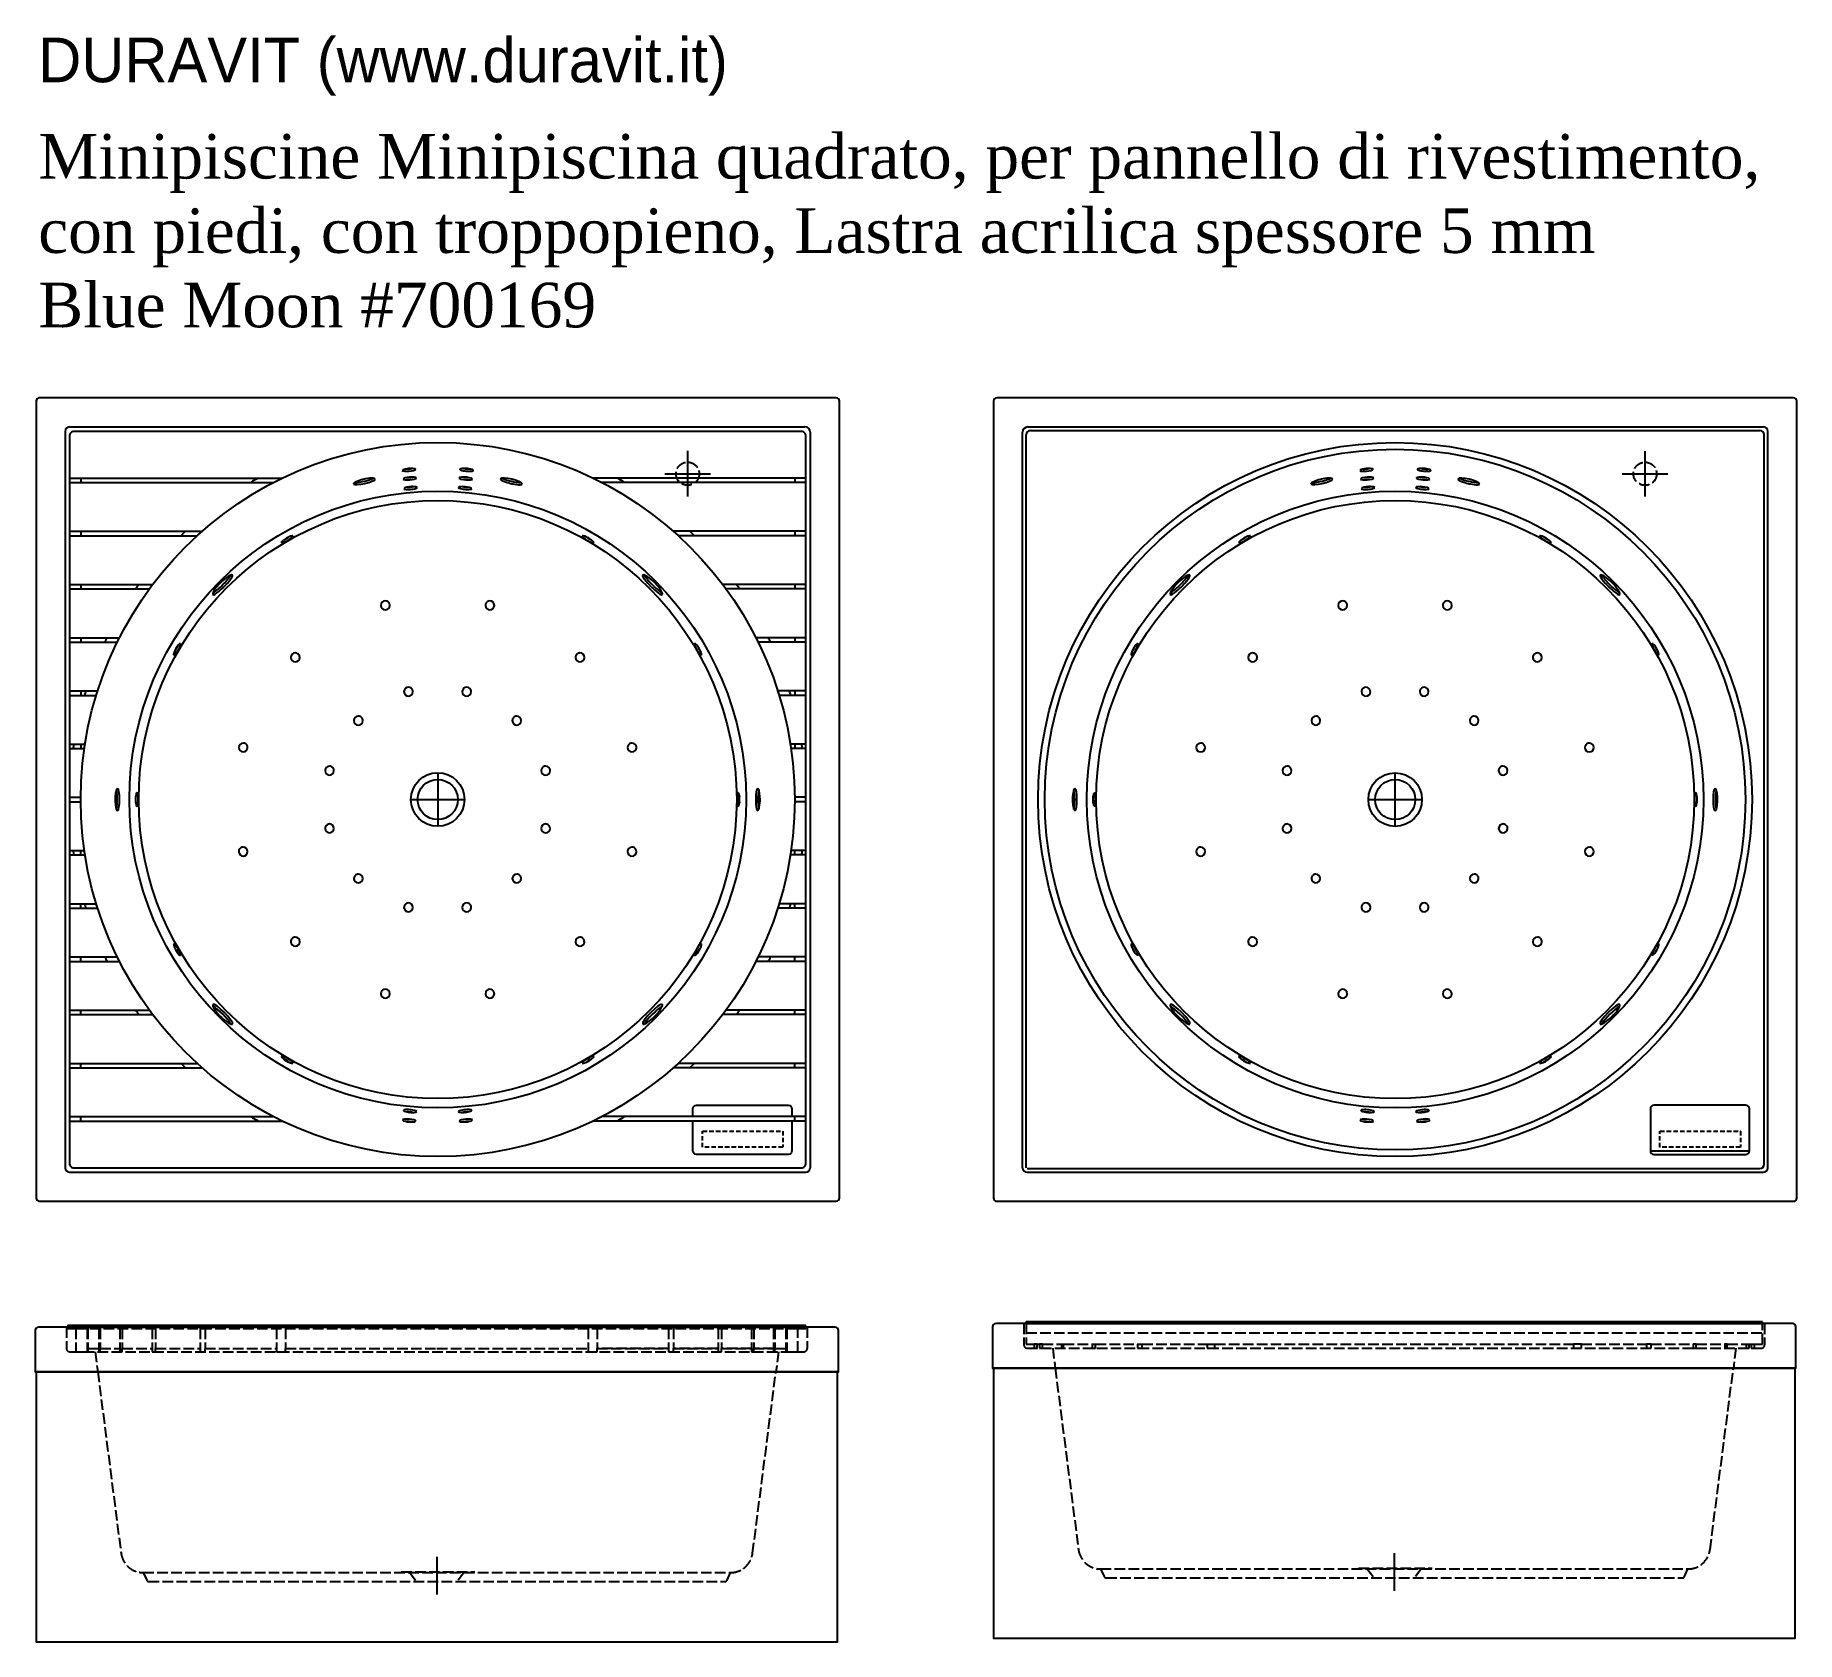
# Model space of a CAD drawing. Header units: millimetres. Extents: x 734 to 4682, y -4658 to -1058.
import ezdxf

# ---------------------------------------------------------------- set-up
doc = ezdxf.new("R2010")
doc.units = ezdxf.units.MM
doc.linetypes.add('ACDINTGL', pattern=[3, 2, -1])
doc.linetypes.add('AM_DIN_F_W050', pattern=[6.25, 4.75, -1.5])

msp = doc.modelspace()

# ---------------------------------------------------------------- texts
at = {"char_height": 100, "attachment_point": 1}
for s, insert, width in [('DURAVIT (www.duravit.it)', (740.9, -1063.2), 166272.074), ('{\\fTimes New Roman|b0|i0|c0|p16;Minipiscine Minipiscina quadrato, per pannello di rivestimento, con piedi, con troppopieno, Lastra acrilica spessore 5 mm\\PBlue Moon #700169}', (740.9, -1278.9), 3933.555)]:
    msp.add_mtext(s, dxfattribs=dict(at, insert=insert, width=width))

# ---------------------------------------------------------------- blocks, each defined once
blk = doc.blocks.new('A$C056A3CCC')
at = {"color": 6, "linetype": 'AM_DIN_F_W050', "ltscale": 5}
for p, q in [((595.4, -18.6), (595.4, -66.6)), ((600.4, -18.6), (600.4, -64.6)), ((2250.4, -64.6), (2250.4, -18.6)), ((2255.4, -18.6), (2255.4, -66.6)), ((600.4, -39.6), (2250.4, -39.6)), ((600.4, -64.6), (618.4, -64.6)), ((602.4, -73.6), (2248.4, -73.6)), ((618.4, -64.6), (618.4, -73.6)), ((625.4, -64.6), (618.4, -64.6)), ((618.4, -73.6), (625.4, -73.6)), ((625.4, -73.6), (625.4, -64.6)), ((625.4, -64.6), (630.3, -64.6)), ((630.3, -64.6), (630.3, -73.6)), ((637.1, -64.6), (630.3, -64.6)), ((630.3, -73.6), (637.1, -73.6)), ((637.1, -64.6), (679.6, -64.6)), ((637.1, -73.6), (637.1, -64.6)), ((659.9, -73.6), (665.4, -118.6)), ((679.6, -64.6), (679.6, -73.6)), ((679.6, -64.6), (684.4, -64.6)), ((679.6, -73.6), (684.4, -73.6)), ((684.4, -64.6), (748.7, -64.6)), ((684.4, -73.6), (684.4, -64.6)), ((748.7, -64.6), (748.7, -73.6)), ((748.7, -64.6), (755.8, -64.6)), ((748.7, -73.6), (755.8, -73.6)), ((755.8, -64.6), (850, -64.6)), ((755.8, -73.6), (755.8, -64.6)), ((850, -64.6), (850, -73.6)), ((850, -64.6), (860.4, -64.6)), ((850, -73.6), (860.4, -73.6)), ((860.4, -64.6), (1006.1, -64.6)), ((860.4, -73.6), (860.4, -64.6)), ((1006.1, -64.6), (1006.1, -73.6)), ((1006.1, -64.6), (1023.5, -64.6)), ((1006.1, -73.6), (1023.5, -73.6)), ((1023.5, -64.6), (1827.3, -64.6)), ((1023.5, -73.6), (1023.5, -64.6)), ((1827.3, -64.6), (1827.3, -73.6)), ((1844.7, -64.6), (1827.3, -64.6)), ((1827.3, -73.6), (1844.7, -73.6)), ((1844.7, -64.6), (1990.3, -64.6)), ((1844.7, -73.6), (1844.7, -64.6)), ((1990.3, -64.6), (1990.3, -73.6)), ((2000.8, -64.6), (1990.3, -64.6)), ((1990.3, -73.6), (2000.8, -73.6)), ((2000.8, -64.6), (2095, -64.6)), ((2000.8, -73.6), (2000.8, -64.6)), ((2095, -64.6), (2095, -73.6)), ((2102.1, -64.6), (2095, -64.6)), ((2095, -73.6), (2102.1, -73.6)), ((2102.1, -64.6), (2166.4, -64.6)), ((2102.1, -73.6), (2102.1, -64.6)), ((2166.4, -64.6), (2166.4, -73.6)), ((2171.2, -64.6), (2166.4, -64.6)), ((2166.4, -73.6), (2171.2, -73.6)), ((2171.2, -64.6), (2213.7, -64.6)), ((2171.2, -73.6), (2171.2, -64.6)), ((2190.9, -73.6), (2185.4, -118.6)), ((2213.7, -64.6), (2213.7, -73.6)), ((2213.7, -64.6), (2220.5, -64.6)), ((2213.7, -73.6), (2220.5, -73.6)), ((2220.5, -73.6), (2220.5, -64.6)), ((2220.5, -64.6), (2225.4, -64.6)), ((2225.4, -64.6), (2225.4, -73.6)), ((2225.4, -64.6), (2232.4, -64.6)), ((2225.4, -73.6), (2232.4, -73.6)), ((2232.4, -64.6), (2250.4, -64.6)), ((2232.4, -73.6), (2232.4, -64.6)), ((665.4, -118.6), (717.8, -525.3)), ((2133, -525.3), (2185.4, -118.6)), ((767.3, -568.6), (2083.4, -568.6)), ((767.3, -568.6), (775.1, -585.7)), ((779.7, -588.6), (2071.1, -588.6)), ((1345.4, -566.6), (1510.4, -566.6)), ((1363.4, -566.6), (1380.4, -588.6)), ((1487.4, -566.6), (1470.4, -588.6)), ((2075.6, -585.7), (2083.4, -568.6))]:
    blk.add_line(p, q, dxfattribs=at)
at = {"color": 4}
blk.add_line((1425.4, -533.4), (1425.4, -617.9), dxfattribs=at)
blk.add_lwpolyline([(2325.4, -25.6, 0.414214), (2318.4, -18.6), (532.4, -18.6, 0.414214), (525.4, -25.6), (525.4, -118.6), (2325.4, -118.6)], format="xyb", close=True)
for points in [[(2250.4, -14.6), (600.4, -14.6), (600.4, -18.6), (2250.4, -18.6)], [(2323.4, -118.6), (527.4, -118.6), (527.4, -723.6), (2323.4, -723.6)]]:
    blk.add_lwpolyline(points, close=True)
at = {"color": 6, "linetype": 'AM_DIN_F_W050', "ltscale": 5}
for centre, radius, start, end in [((602.4, -66.6), 7, 180, 270), ((2248.4, -66.6), 7, 270, 0), ((767.3, -518.6), 50, 187.6821, 270), ((2083.4, -518.6), 50, 270, 352.3179), ((779.7, -583.6), 5, 204.5415, 270), ((2071.1, -583.6), 5, 270, 335.4585)]:
    blk.add_arc(centre, radius, start, end, dxfattribs=at)
blk = doc.blocks.new('A$C1F2023D8')
for p, q in [((1136.3, -1071.2), (1136.3, 576.8)), ((1144.3, -1071.2), (1144.3, 570.8)), ((1148.3, 588.8), (2796.3, 588.8)), ((1154.3, 580.8), (2788.3, 580.8)), ((2798.3, -1063.2), (2798.3, 570.8)), ((2806.3, -1071.2), (2806.3, 578.8)), ((1908.9, -949.4), (1908.9, -949.5)), ((2033, -949.4), (2033, -949.5)), ((2543.2, -1033.5), (2765, -1033.5)), ((1146.3, -1073.2), (2788.3, -1073.2)), ((1146.3, -1081.2), (2796.3, -1081.2))]:
    blk.add_line(p, q)
at = {"color": 4}
for p, q in [((2531.3, 432.9), (2531.3, 534.8)), ((2479.9, 483.8), (2582.3, 483.8)), ((1971.3, -306.2), (1971.3, -186.2)), ((1911.3, -246.2), (2031.3, -246.2))]:
    blk.add_line(p, q, dxfattribs=at)
blk.add_lwpolyline([(1078.3, 653.8, 0.414214), (1071.3, 646.8), (1071.3, -1139.2, 0.414214), (1078.3, -1146.2), (2864.3, -1146.2, 0.414214), (2871.3, -1139.2), (2871.3, 646.8, 0.414214), (2864.3, 653.8)], format="xyb", close=True)
at = {"color": 6, "linetype": 'ACDINTGL', "ltscale": 5}
blk.add_lwpolyline([(2564.7, -989.2), (2744.9, -989.2), (2744.9, -1025.3), (2564.7, -1025.3)], close=True, dxfattribs=at)
for centre, radius in [((1971.1, -246.2), 800), ((1971.1, -246.2), 785), ((1971.3, -246.2), 691), ((1971.3, -246.2), 670), ((1971.3, -246.2), 60), ((1971.3, -246.2), 45)]:
    blk.add_circle(centre, radius)
at = {"color": 6, "linetype": 'AM_DIN_F_W050', "ltscale": 5}
blk.add_circle((2531.3, 483.8), 26, dxfattribs=at)
for centre, radius, start, end in [((1148.3, 576.8), 12, 90, 180), ((1154.3, 570.8), 10, 90, 180), ((2788.3, 570.8), 10, 0, 90), ((2796.3, 578.8), 10, 0, 90), ((2788.3, -1063.2), 10, 270, 0), ((1146.3, -1071.2), 10, 180, 270), ((2796.3, -1071.2), 10, 270, 0)]:
    blk.add_arc(centre, radius, start, end)
for points, knots in [([(1831.3, 472.1), (1829.6, 476.4), (1807, 472.4), (1804.3, 471.3), (1801.8, 470.9), (1782.1, 465.1), (1782.5, 460.9)], [0, 0, 0, 0, 1, 1, 1, 2, 2, 2, 2]), ([(1785.5, 464.3), (1792.5, 464.1), (1801.1, 465.9), (1807.9, 467.4), (1814.5, 468.9), (1821.1, 470.9), (1827.1, 473.9)], [0, 0, 0, 0, 1, 1, 1, 2, 2, 2, 2]), ([(1921.7, 493.8), (1921.7, 493.8), (1921.7, 494), (1921.7, 494), (1921.7, 494), (1921.5, 494.3), (1921.5, 494.3), (1921.5, 494.3), (1921.1, 494.5), (1921.1, 494.5), (1921.1, 494.5), (1920.7, 494.8), (1920.7, 494.8), (1920.7, 494.8), (1920.1, 495), (1920.1, 495), (1920.1, 495), (1918.9, 495.2), (1918.9, 495.2), (1914.9, 496.1), (1909.6, 495.8), (1905.5, 495.4), (1904.2, 495.3), (1891.9, 493.7), (1891.9, 491.1)], [0, 0, 0, 0, 1, 1, 1, 2, 2, 2, 3, 3, 3, 4, 4, 4, 5, 5, 5, 6, 6, 6, 7, 7, 7, 8, 8, 8, 8]), ([(2049.3, 471.8), (2049.2, 474.5), (2035.1, 476.3), (2033.6, 476.2), (2029.7, 476.5), (2025.3, 476.6), (2021.5, 475.7), (2021.5, 475.7), (2020.9, 475.5), (2020.9, 475.5), (2020.9, 475.5), (2020.3, 475.2), (2020.3, 475.2), (2020.3, 475.2), (2019.9, 475), (2019.9, 475), (2019.9, 475), (2019.6, 474.8), (2019.6, 474.8), (2019.6, 474.8), (2019.4, 474.5), (2019.4, 474.5), (2019.4, 474.5), (2019.4, 474.3), (2019.4, 474.3)], [0, 0, 0, 0, 1, 1, 1, 2, 2, 2, 3, 3, 3, 4, 4, 4, 5, 5, 5, 6, 6, 6, 7, 7, 7, 8, 8, 8, 8]), ([(2051, 491.1), (2051, 491.1), (2051, 491.4), (2051, 491.4), (2051, 491.4), (2050.8, 491.7), (2050.8, 491.7), (2050.8, 491.7), (2050.5, 492), (2050.5, 492), (2050.5, 492), (2050.1, 492.3), (2050.1, 492.3), (2050.1, 492.3), (2049.5, 492.6), (2049.5, 492.6), (2049.5, 492.6), (2048.5, 493.1), (2048.5, 493.1), (2044.4, 494.6), (2039.6, 495.3), (2035.3, 495.6), (2031.4, 495.8), (2027, 495.9), (2023.2, 495.1), (2023.2, 495.1), (2022.5, 494.8), (2022.5, 494.8), (2022.5, 494.8), (2022, 494.6), (2022, 494.6), (2022, 494.6), (2021.6, 494.4), (2021.6, 494.4), (2021.6, 494.4), (2021.3, 494.1), (2021.3, 494.1), (2021.3, 494.1), (2021.1, 493.8), (2021.1, 493.8), (2021.1, 493.8), (2021.1, 493.8), (2021.1, 493.8)], [0, 0, 0, 0, 1, 1, 1, 2, 2, 2, 3, 3, 3, 4, 4, 4, 5, 5, 5, 6, 6, 6, 7, 7, 7, 8, 8, 8, 9, 9, 9, 10, 10, 10, 11, 11, 11, 12, 12, 12, 13, 13, 13, 14, 14, 14, 14]), ([(2021.1, 493.8), (2021.1, 493.8), (2021.2, 493.5), (2021.2, 493.5), (2021.2, 493.5), (2021.3, 493.2), (2021.3, 493.2), (2021.3, 493.2), (2021.6, 492.9), (2021.6, 492.9), (2021.6, 492.9), (2022.1, 492.6), (2022.1, 492.6), (2022.1, 492.6), (2022.6, 492.3), (2022.6, 492.3), (2026.1, 490.8), (2031, 490.2), (2034.8, 489.8), (2039, 489.4), (2044.3, 489), (2048.5, 489.8), (2048.5, 489.8), (2049.3, 490), (2049.3, 490), (2049.3, 490), (2049.9, 490.2), (2049.9, 490.2), (2049.9, 490.2), (2050.4, 490.4), (2050.4, 490.4), (2050.4, 490.4), (2050.7, 490.6), (2050.7, 490.6), (2050.7, 490.6), (2050.9, 490.9), (2050.9, 490.9), (2050.9, 490.9), (2051, 491.1), (2051, 491.1)], [0, 0, 0, 0, 1, 1, 1, 2, 2, 2, 3, 3, 3, 4, 4, 4, 5, 5, 5, 6, 6, 6, 7, 7, 7, 8, 8, 8, 9, 9, 9, 10, 10, 10, 11, 11, 11, 12, 12, 12, 13, 13, 13, 13]), ([(2115.8, 473.9), (2122.6, 470.5), (2130, 468.6), (2137.3, 466.9), (2143, 465.6), (2151.4, 464.1), (2157.4, 464.3)], [0, 0, 0, 0, 1, 1, 1, 2, 2, 2, 2]), ([(1925.4, 453.1), (1924.9, 454.1), (1923.4, 454.3), (1922.4, 454.5), (1918.8, 455.3), (1912.8, 455.1), (1909.1, 454.7), (1907.6, 454.6), (1895.7, 453), (1895.4, 450.4)], [0, 0, 0, 0, 1, 1, 1, 2, 2, 2, 3, 3, 3, 3]), ([(1895.4, 450.4), (1895.9, 449.6), (1896.3, 449.5), (1897.2, 449.3), (1901.3, 448.4), (1905.4, 448.7), (1909.5, 448.9), (1913.8, 449.2), (1919, 449.9), (1923.1, 451.3), (1923.9, 451.7), (1925.2, 452), (1925.4, 453.1)], [0, 0, 0, 0, 1, 1, 1, 2, 2, 2, 3, 3, 3, 4, 4, 4, 4]), ([(2017.5, 453.1), (2017.5, 453.1), (2017.6, 452.8), (2017.6, 452.8), (2017.6, 452.8), (2017.8, 452.5), (2017.8, 452.5), (2017.8, 452.5), (2018.1, 452.2), (2018.1, 452.2), (2018.1, 452.2), (2018.5, 451.9), (2018.5, 451.9), (2018.5, 451.9), (2019, 451.6), (2019, 451.6), (2022.9, 450), (2027.1, 449.6), (2031.2, 449.1), (2035.6, 448.8), (2040.7, 448.3), (2045, 449.1), (2046.1, 449.4), (2046.9, 449.3), (2047.5, 450.4)], [0, 0, 0, 0, 1, 1, 1, 2, 2, 2, 3, 3, 3, 4, 4, 4, 5, 5, 5, 6, 6, 6, 7, 7, 7, 8, 8, 8, 8]), ([(2111.6, 472.1), (2111.2, 467.8), (2133.6, 462.4), (2135.8, 462), (2137.8, 461.5), (2158.7, 457), (2160.4, 460.9)], [0, 0, 0, 0, 1, 1, 1, 2, 2, 2, 2]), ([(1511.2, 257), (1506.9, 260.4), (1486.2, 242.2), (1484.2, 239.5), (1481.6, 237.5), (1463.9, 217.3), (1467.4, 213.1)], [0, 0, 0, 0, 1, 1, 1, 2, 2, 2, 2]), ([(1467.4, 213.1), (1471, 209.9), (1490.7, 228.8), (1492.2, 230.5), (1493.8, 231.7), (1514.9, 253.4), (1511.2, 257)], [0, 0, 0, 0, 1, 1, 1, 2, 2, 2, 2]), ([(1467.5, 217.1), (1475.6, 221.3), (1482.6, 228.4), (1489.2, 234.7), (1495.1, 240.7), (1503.4, 249.2), (1507.2, 256.9)], [0, 0, 0, 0, 1, 1, 1, 2, 2, 2, 2]), ([(2430.7, 257), (2427, 253.4), (2448.1, 231.7), (2449.7, 230.5), (2451.2, 228.8), (2470.9, 209.9), (2474.5, 213.1)], [0, 0, 0, 0, 1, 1, 1, 2, 2, 2, 2]), ([(2474.5, 213.1), (2478, 217.3), (2460.3, 237.5), (2457.7, 239.5), (2455.7, 242.2), (2435, 260.4), (2430.7, 257)], [0, 0, 0, 0, 1, 1, 1, 2, 2, 2, 2]), ([(2434.7, 256.9), (2438.5, 249.2), (2446.8, 240.7), (2452.7, 234.7), (2459.3, 228.4), (2466.3, 221.3), (2474.4, 217.1)], [0, 0, 0, 0, 1, 1, 1, 2, 2, 2, 2]), ([(1863.5, 191.5), (1863.7, 190.7), (1863.8, 189.8), (1863.8, 188.9), (1863.8, 183.4), (1859.4, 178.9), (1853.9, 178.9), (1848.3, 178.9), (1843.8, 183.4), (1843.8, 188.9), (1843.8, 194.4), (1848.3, 198.9), (1853.9, 198.9), (1858.4, 198.9), (1862.3, 195.9), (1863.5, 191.5)], [0, 0, 0, 0, 1, 1, 1, 2, 2, 2, 3, 3, 3, 4, 4, 4, 5, 5, 5, 5]), ([(2078.4, 191.5), (2079.6, 195.9), (2083.5, 198.9), (2088, 198.9), (2093.6, 198.9), (2098.1, 194.4), (2098.1, 188.9), (2098.1, 183.4), (2093.6, 178.9), (2088, 178.9), (2082.5, 178.9), (2078.1, 183.4), (2078.1, 188.9), (2078.1, 189.8), (2078.2, 190.7), (2078.4, 191.5)], [0, 0, 0, 0, 1, 1, 1, 2, 2, 2, 3, 3, 3, 4, 4, 4, 5, 5, 5, 5]), ([(1659, 79.4), (1660.9, 77.5), (1662, 75), (1662, 72.3), (1662, 66.8), (1657.4, 62.3), (1651.9, 62.3), (1646.4, 62.3), (1641.9, 66.8), (1641.9, 72.3), (1641.9, 77.9), (1646.4, 82.4), (1651.9, 82.4), (1654.6, 82.4), (1657.1, 81.3), (1659, 79.4)], [0, 0, 0, 0, 1, 1, 1, 2, 2, 2, 3, 3, 3, 4, 4, 4, 5, 5, 5, 5]), ([(2282.9, 79.4), (2284.8, 81.3), (2287.3, 82.4), (2290, 82.4), (2295.5, 82.4), (2300, 77.9), (2300, 72.3), (2300, 66.8), (2295.5, 62.3), (2290, 62.3), (2284.5, 62.3), (2279.9, 66.8), (2279.9, 72.3), (2279.9, 75), (2281, 77.5), (2282.9, 79.4)], [0, 0, 0, 0, 1, 1, 1, 2, 2, 2, 3, 3, 3, 4, 4, 4, 5, 5, 5, 5]), ([(1915.4, -1.8), (1915.6, -2.7), (1915.7, -3.6), (1915.7, -4.4), (1915.7, -9.9), (1911.2, -14.5), (1905.7, -14.5), (1900.2, -14.5), (1895.6, -9.9), (1895.6, -4.4), (1895.6, 1.1), (1900.2, 5.6), (1905.7, 5.6), (1910.2, 5.6), (1914.2, 2.6), (1915.4, -1.8)], [0, 0, 0, 0, 1, 1, 1, 2, 2, 2, 3, 3, 3, 4, 4, 4, 5, 5, 5, 5]), ([(2026.5, -1.8), (2027.7, 2.6), (2031.7, 5.6), (2036.2, 5.6), (2041.7, 5.6), (2046.3, 1.1), (2046.3, -4.4), (2046.3, -9.9), (2041.7, -14.5), (2036.2, -14.5), (2030.7, -14.5), (2026.2, -9.9), (2026.2, -4.4), (2026.2, -3.6), (2026.3, -2.7), (2026.5, -1.8)], [0, 0, 0, 0, 1, 1, 1, 2, 2, 2, 3, 3, 3, 4, 4, 4, 5, 5, 5, 5]), ([(1800.6, -62.1), (1802.5, -64), (1803.5, -66.5), (1803.5, -69.2), (1803.5, -74.8), (1799, -79.2), (1793.5, -79.2), (1788, -79.2), (1783.5, -74.8), (1783.5, -69.2), (1783.5, -63.6), (1788, -59.2), (1793.5, -59.2), (1796.1, -59.2), (1798.7, -60.2), (1800.6, -62.1)], [0, 0, 0, 0, 1, 1, 1, 2, 2, 2, 3, 3, 3, 4, 4, 4, 5, 5, 5, 5]), ([(2141.3, -62.1), (2143.2, -60.2), (2145.8, -59.2), (2148.4, -59.2), (2153.9, -59.2), (2158.4, -63.6), (2158.4, -69.2), (2158.4, -74.8), (2153.9, -79.2), (2148.4, -79.2), (2142.9, -79.2), (2138.4, -74.8), (2138.4, -69.2), (2138.4, -66.5), (2139.4, -64), (2141.3, -62.1)], [0, 0, 0, 0, 1, 1, 1, 2, 2, 2, 3, 3, 3, 4, 4, 4, 5, 5, 5, 5]), ([(1538, -119.9), (1542.3, -121.1), (1545.4, -125), (1545.4, -129.6), (1545.4, -135.1), (1540.9, -139.5), (1535.4, -139.5), (1529.9, -139.5), (1525.3, -135.1), (1525.3, -129.6), (1525.3, -124), (1529.9, -119.6), (1535.4, -119.6), (1536.2, -119.6), (1537.1, -119.6), (1538, -119.9)], [0, 0, 0, 0, 1, 1, 1, 2, 2, 2, 3, 3, 3, 4, 4, 4, 5, 5, 5, 5]), ([(2403.9, -119.9), (2404.8, -119.6), (2405.7, -119.6), (2406.5, -119.6), (2412, -119.6), (2416.6, -124), (2416.6, -129.6), (2416.6, -135.1), (2412, -139.5), (2406.5, -139.5), (2401, -139.5), (2396.5, -135.1), (2396.5, -129.6), (2396.5, -125), (2399.6, -121.1), (2403.9, -119.9)], [0, 0, 0, 0, 1, 1, 1, 2, 2, 2, 3, 3, 3, 4, 4, 4, 5, 5, 5, 5]), ([(1731.3, -171.7), (1735.7, -172.8), (1738.7, -176.8), (1738.7, -181.4), (1738.7, -186.9), (1734.2, -191.4), (1728.7, -191.4), (1723.2, -191.4), (1718.7, -186.9), (1718.7, -181.4), (1718.7, -175.9), (1723.2, -171.4), (1728.7, -171.4), (1729.6, -171.4), (1730.4, -171.5), (1731.3, -171.7)], [0, 0, 0, 0, 1, 1, 1, 2, 2, 2, 3, 3, 3, 4, 4, 4, 5, 5, 5, 5]), ([(2210.6, -171.7), (2211.4, -171.5), (2212.3, -171.4), (2213.2, -171.4), (2218.7, -171.4), (2223.2, -175.9), (2223.2, -181.4), (2223.2, -186.9), (2218.7, -191.4), (2213.2, -191.4), (2207.7, -191.4), (2203.2, -186.9), (2203.2, -181.4), (2203.2, -176.8), (2206.2, -172.8), (2210.6, -171.7)], [0, 0, 0, 0, 1, 1, 1, 2, 2, 2, 3, 3, 3, 4, 4, 4, 5, 5, 5, 5]), ([(1253.7, -221.1), (1249.5, -221.5), (1248.2, -242.2), (1248.4, -244.6), (1248, -247.7), (1249.1, -270.2), (1253.7, -271.1)], [0, 0, 0, 0, 1, 1, 1, 2, 2, 2, 2]), ([(1297.2, -231.1), (1294.6, -231.7), (1294.1, -243.5), (1294.1, -245.1), (1294, -246.7), (1294.4, -260.7), (1297.2, -261.1)], [0, 0, 0, 0, 1, 1, 1, 2, 2, 2, 2]), ([(1297.2, -261.1), (1297.2, -261.1), (1297.5, -261.1), (1297.5, -261.1), (1297.5, -261.1), (1297.7, -260.8), (1297.7, -260.8), (1297.7, -260.8), (1298, -260.5), (1298, -260.5), (1298, -260.5), (1298.3, -260), (1298.3, -260), (1298.3, -260), (1298.5, -259.4), (1298.5, -259.4), (1298.5, -259.4), (1298.8, -258.7), (1298.8, -258.7), (1299.8, -254.2), (1300, -249.7), (1299.9, -245.1), (1299.9, -241.7), (1299.7, -236), (1298.5, -232.8), (1298.5, -232.8), (1298.3, -232.2), (1298.3, -232.2), (1298.3, -232.2), (1298, -231.7), (1298, -231.7), (1298, -231.7), (1297.7, -231.3), (1297.7, -231.3), (1297.7, -231.3), (1297.5, -231.2), (1297.5, -231.2), (1297.5, -231.2), (1297.2, -231.1), (1297.2, -231.1)], [0, 0, 0, 0, 1, 1, 1, 2, 2, 2, 3, 3, 3, 4, 4, 4, 5, 5, 5, 6, 6, 6, 7, 7, 7, 8, 8, 8, 9, 9, 9, 10, 10, 10, 11, 11, 11, 12, 12, 12, 13, 13, 13, 13]), ([(2644.7, -231.1), (2644.7, -231.1), (2644.4, -231.2), (2644.4, -231.2), (2644.4, -231.2), (2644.2, -231.3), (2644.2, -231.3), (2644.2, -231.3), (2643.9, -231.7), (2643.9, -231.7), (2643.9, -231.7), (2643.6, -232.2), (2643.6, -232.2), (2643.6, -232.2), (2643.4, -232.8), (2643.4, -232.8), (2642.2, -236), (2642, -241.7), (2642, -245.1), (2641.9, -249.7), (2642.1, -254.2), (2643.1, -258.7), (2643.1, -258.7), (2643.4, -259.4), (2643.4, -259.4), (2643.4, -259.4), (2643.6, -260), (2643.6, -260), (2643.6, -260), (2643.9, -260.5), (2643.9, -260.5), (2643.9, -260.5), (2644.2, -260.8), (2644.2, -260.8), (2644.2, -260.8), (2644.4, -261.1), (2644.4, -261.1), (2644.4, -261.1), (2644.7, -261.1), (2644.7, -261.1)], [0, 0, 0, 0, 1, 1, 1, 2, 2, 2, 3, 3, 3, 4, 4, 4, 5, 5, 5, 6, 6, 6, 7, 7, 7, 8, 8, 8, 9, 9, 9, 10, 10, 10, 11, 11, 11, 12, 12, 12, 13, 13, 13, 13]), ([(2644.7, -261.1), (2647.5, -260.7), (2647.9, -246.7), (2647.8, -245.1), (2647.8, -243.5), (2647.3, -231.7), (2644.7, -231.1)], [0, 0, 0, 0, 1, 1, 1, 2, 2, 2, 2]), ([(2688.2, -271.1), (2692.8, -270.2), (2693.9, -247.7), (2693.5, -244.6), (2693.7, -242.2), (2692.4, -221.5), (2688.2, -221.1)], [0, 0, 0, 0, 1, 1, 1, 2, 2, 2, 2]), ([(1726.1, -301.2), (1727, -301), (1727.9, -300.9), (1728.7, -300.9), (1734.2, -300.9), (1738.7, -305.3), (1738.7, -310.9), (1738.7, -316.4), (1734.2, -320.9), (1728.7, -320.9), (1723.2, -320.9), (1718.7, -316.4), (1718.7, -310.9), (1718.7, -306.4), (1721.7, -302.4), (1726.1, -301.2)], [0, 0, 0, 0, 1, 1, 1, 2, 2, 2, 3, 3, 3, 4, 4, 4, 5, 5, 5, 5]), ([(2215.8, -301.2), (2220.2, -302.4), (2223.2, -306.4), (2223.2, -310.9), (2223.2, -316.4), (2218.7, -320.9), (2213.2, -320.9), (2207.7, -320.9), (2203.2, -316.4), (2203.2, -310.9), (2203.2, -305.3), (2207.7, -300.9), (2213.2, -300.9), (2214, -300.9), (2214.9, -301), (2215.8, -301.2)], [0, 0, 0, 0, 1, 1, 1, 2, 2, 2, 3, 3, 3, 4, 4, 4, 5, 5, 5, 5]), ([(1532.7, -353.1), (1533.6, -352.8), (1534.5, -352.7), (1535.4, -352.7), (1540.9, -352.7), (1545.4, -357.2), (1545.4, -362.7), (1545.4, -368.3), (1540.9, -372.7), (1535.4, -372.7), (1529.9, -372.7), (1525.3, -368.3), (1525.3, -362.7), (1525.3, -358.2), (1528.4, -354.2), (1532.7, -353.1)], [0, 0, 0, 0, 1, 1, 1, 2, 2, 2, 3, 3, 3, 4, 4, 4, 5, 5, 5, 5]), ([(2409.2, -353.1), (2413.5, -354.2), (2416.6, -358.2), (2416.6, -362.7), (2416.6, -368.3), (2412, -372.7), (2406.5, -372.7), (2401, -372.7), (2396.5, -368.3), (2396.5, -362.7), (2396.5, -357.2), (2401, -352.7), (2406.5, -352.7), (2407.4, -352.7), (2408.3, -352.8), (2409.2, -353.1)], [0, 0, 0, 0, 1, 1, 1, 2, 2, 2, 3, 3, 3, 4, 4, 4, 5, 5, 5, 5]), ([(1786.4, -416), (1788.3, -414.1), (1790.8, -413.1), (1793.5, -413.1), (1799, -413.1), (1803.5, -417.5), (1803.5, -423.1), (1803.5, -428.6), (1799, -433), (1793.5, -433), (1788, -433), (1783.5, -428.6), (1783.5, -423.1), (1783.5, -420.4), (1784.5, -417.8), (1786.4, -416)], [0, 0, 0, 0, 1, 1, 1, 2, 2, 2, 3, 3, 3, 4, 4, 4, 5, 5, 5, 5]), ([(2155.5, -416), (2157.4, -417.8), (2158.4, -420.4), (2158.4, -423.1), (2158.4, -428.6), (2153.9, -433), (2148.4, -433), (2142.9, -433), (2138.4, -428.6), (2138.4, -423.1), (2138.4, -417.5), (2142.9, -413.1), (2148.4, -413.1), (2151.1, -413.1), (2153.6, -414.1), (2155.5, -416)], [0, 0, 0, 0, 1, 1, 1, 2, 2, 2, 3, 3, 3, 4, 4, 4, 5, 5, 5, 5]), ([(1896, -485.3), (1897.1, -480.9), (1901.1, -477.8), (1905.7, -477.8), (1911.2, -477.8), (1915.7, -482.3), (1915.7, -487.8), (1915.7, -493.3), (1911.2, -497.8), (1905.7, -497.8), (1900.2, -497.8), (1895.6, -493.3), (1895.6, -487.8), (1895.6, -487), (1895.8, -486.1), (1896, -485.3)], [0, 0, 0, 0, 1, 1, 1, 2, 2, 2, 3, 3, 3, 4, 4, 4, 5, 5, 5, 5]), ([(2045.9, -485.3), (2046.1, -486.1), (2046.3, -487), (2046.3, -487.8), (2046.3, -493.3), (2041.7, -497.8), (2036.2, -497.8), (2030.7, -497.8), (2026.2, -493.3), (2026.2, -487.8), (2026.2, -482.3), (2030.7, -477.8), (2036.2, -477.8), (2040.8, -477.8), (2044.8, -480.9), (2045.9, -485.3)], [0, 0, 0, 0, 1, 1, 1, 2, 2, 2, 3, 3, 3, 4, 4, 4, 5, 5, 5, 5]), ([(1379.9, -569.8), (1379.9, -569.8), (1379.7, -569.9), (1379.7, -569.9), (1379.7, -569.9), (1379.6, -570.1), (1379.6, -570.1), (1379.6, -570.1), (1379.5, -570.5), (1379.5, -570.5), (1379.5, -570.5), (1379.4, -571), (1379.4, -571), (1379.4, -571), (1379.5, -571.6), (1379.5, -571.6), (1379.5, -571.6), (1379.6, -572.3), (1379.6, -572.3), (1380.5, -576), (1382.4, -580), (1384.2, -583.4), (1385.1, -585.1), (1392.1, -596.5), (1394.9, -595.7)], [0, 0, 0, 0, 1, 1, 1, 2, 2, 2, 3, 3, 3, 4, 4, 4, 5, 5, 5, 6, 6, 6, 7, 7, 7, 8, 8, 8, 8]), ([(1394.9, -595.7), (1397.1, -594.5), (1389.9, -581.3), (1389.3, -580.4), (1387.2, -577.2), (1384.7, -573.1), (1381.9, -570.5), (1381.2, -570.1), (1380.7, -569.4), (1379.9, -569.8)], [0, 0, 0, 0, 1, 1, 1, 2, 2, 2, 3, 3, 3, 3]), ([(1644.9, -557.5), (1646.8, -555.7), (1649.3, -554.6), (1651.9, -554.6), (1657.4, -554.6), (1662, -559.1), (1662, -564.6), (1662, -570.1), (1657.4, -574.6), (1651.9, -574.6), (1646.4, -574.6), (1641.9, -570.1), (1641.9, -564.6), (1641.9, -562), (1643, -559.4), (1644.9, -557.5)], [0, 0, 0, 0, 1, 1, 1, 2, 2, 2, 3, 3, 3, 4, 4, 4, 5, 5, 5, 5]), ([(2297, -557.5), (2298.9, -559.4), (2300, -562), (2300, -564.6), (2300, -570.1), (2295.5, -574.6), (2290, -574.6), (2284.5, -574.6), (2279.9, -570.1), (2279.9, -564.6), (2279.9, -559.1), (2284.5, -554.6), (2290, -554.6), (2292.6, -554.6), (2295.1, -555.7), (2297, -557.5)], [0, 0, 0, 0, 1, 1, 1, 2, 2, 2, 3, 3, 3, 4, 4, 4, 5, 5, 5, 5]), ([(2562, -569.8), (2561.2, -569.4), (2560.7, -570.1), (2560, -570.5), (2557.2, -573.1), (2554.7, -577.2), (2552.6, -580.4), (2552, -581.3), (2544.8, -594.5), (2547, -595.7)], [0, 0, 0, 0, 1, 1, 1, 2, 2, 2, 3, 3, 3, 3]), ([(2547, -595.7), (2549.8, -596.5), (2556.8, -585.1), (2557.7, -583.4), (2559.5, -580), (2561.4, -576), (2562.3, -572.3), (2562.3, -572.3), (2562.4, -571.6), (2562.4, -571.6), (2562.4, -571.6), (2562.5, -571), (2562.5, -571), (2562.5, -571), (2562.4, -570.5), (2562.4, -570.5), (2562.4, -570.5), (2562.3, -570.1), (2562.3, -570.1), (2562.3, -570.1), (2562.2, -569.9), (2562.2, -569.9), (2562.2, -569.9), (2562, -569.8), (2562, -569.8)], [0, 0, 0, 0, 1, 1, 1, 2, 2, 2, 3, 3, 3, 4, 4, 4, 5, 5, 5, 6, 6, 6, 7, 7, 7, 8, 8, 8, 8]), ([(1467.4, -705.4), (1466.8, -705.7), (1466.9, -706.4), (1466.9, -707), (1466.9, -707), (1467, -707.7), (1467, -707.7), (1467, -707.7), (1467.3, -708.6), (1467.3, -708.6), (1467.3, -708.6), (1467.6, -709.7), (1467.6, -709.7), (1467.6, -709.7), (1468.1, -710.7), (1468.1, -710.7), (1471.9, -718.6), (1478.7, -726.2), (1484.8, -732.3), (1487.4, -735.2), (1506.2, -752.2), (1511.2, -749.2)], [0, 0, 0, 0, 1, 1, 1, 2, 2, 2, 3, 3, 3, 4, 4, 4, 5, 5, 5, 6, 6, 6, 7, 7, 7, 7]), ([(1844.2, -678.7), (1845.3, -674.3), (1849.3, -671.2), (1853.9, -671.2), (1859.4, -671.2), (1863.8, -675.6), (1863.8, -681.2), (1863.8, -686.7), (1859.4, -691.2), (1853.9, -691.2), (1848.3, -691.2), (1843.8, -686.7), (1843.8, -681.2), (1843.8, -680.3), (1843.9, -679.5), (1844.2, -678.7)], [0, 0, 0, 0, 1, 1, 1, 2, 2, 2, 3, 3, 3, 4, 4, 4, 5, 5, 5, 5]), ([(2097.7, -678.7), (2098, -679.5), (2098.1, -680.3), (2098.1, -681.2), (2098.1, -686.7), (2093.6, -691.2), (2088, -691.2), (2082.5, -691.2), (2078.1, -686.7), (2078.1, -681.2), (2078.1, -675.6), (2082.5, -671.2), (2088, -671.2), (2092.6, -671.2), (2096.6, -674.3), (2097.7, -678.7)], [0, 0, 0, 0, 1, 1, 1, 2, 2, 2, 3, 3, 3, 4, 4, 4, 5, 5, 5, 5]), ([(2430.7, -749.2), (2435.7, -752.2), (2454.5, -735.2), (2457.1, -732.3), (2463.2, -726.2), (2470, -718.6), (2473.8, -710.7), (2473.8, -710.7), (2474.3, -709.7), (2474.3, -709.7), (2474.3, -709.7), (2474.6, -708.6), (2474.6, -708.6), (2474.6, -708.6), (2474.9, -707.7), (2474.9, -707.7), (2474.9, -707.7), (2475, -707), (2475, -707), (2475, -706.4), (2475.1, -705.7), (2474.5, -705.4)], [0, 0, 0, 0, 1, 1, 1, 2, 2, 2, 3, 3, 3, 4, 4, 4, 5, 5, 5, 6, 6, 6, 7, 7, 7, 7]), ([(1620.8, -821.7), (1620.5, -822.6), (1621.4, -823.3), (1621.9, -823.9), (1624, -826.7), (1628.4, -829.5), (1631.4, -831.3), (1632.6, -832.2), (1645.2, -838.9), (1646.8, -836.6)], [0, 0, 0, 0, 1, 1, 1, 2, 2, 2, 3, 3, 3, 3]), ([(2295.1, -836.6), (2296.7, -838.9), (2309.3, -832.2), (2310.5, -831.3), (2313.5, -829.5), (2317.9, -826.7), (2320, -823.9), (2320.5, -823.3), (2321.4, -822.6), (2321.1, -821.7)], [0, 0, 0, 0, 1, 1, 1, 2, 2, 2, 3, 3, 3, 3]), ([(1924.4, -945.2), (1924.2, -944.3), (1922.8, -943.7), (1922.1, -943.5), (1918, -942), (1912.9, -941.5), (1908.6, -941.1), (1904.5, -940.8), (1900.3, -940.7), (1896.2, -941.4), (1895.6, -941.7), (1894.7, -941.9), (1894.4, -942.6)], [0, 0, 0, 0, 1, 1, 1, 2, 2, 2, 3, 3, 3, 4, 4, 4, 4]), ([(1894.4, -942.6), (1894.4, -942.6), (1894.4, -942.7), (1894.4, -942.7), (1894.4, -942.7), (1894.6, -943.1), (1894.6, -943.1), (1894.6, -943.1), (1894.8, -943.3), (1894.8, -943.3), (1894.8, -943.3), (1895.2, -943.7), (1895.2, -943.7), (1895.2, -943.7), (1895.7, -943.9), (1895.7, -943.9), (1895.7, -943.9), (1896.3, -944.3), (1896.3, -944.3), (1899.7, -945.7), (1904.5, -946.6), (1908.1, -946.9), (1912.1, -947.4), (1917.5, -947.5), (1921.5, -946.7), (1921.5, -946.7), (1922.6, -946.5), (1922.6, -946.5), (1922.6, -946.5), (1923.2, -946.3), (1923.2, -946.3), (1923.2, -946.3), (1923.7, -946), (1923.7, -946), (1923.7, -946), (1924.1, -945.8), (1924.1, -945.8), (1924.1, -945.8), (1924.4, -945.2), (1924.4, -945.2)], [0, 0, 0, 0, 1, 1, 1, 2, 2, 2, 3, 3, 3, 4, 4, 4, 5, 5, 5, 6, 6, 6, 7, 7, 7, 8, 8, 8, 9, 9, 9, 10, 10, 10, 11, 11, 11, 12, 12, 12, 13, 13, 13, 13]), ([(2047.5, -942.6), (2047.2, -941.9), (2046.3, -941.7), (2045.7, -941.4), (2041.6, -940.7), (2037.4, -940.8), (2033.3, -941.1), (2029, -941.5), (2023.9, -942), (2019.8, -943.5), (2019.1, -943.7), (2017.7, -944.3), (2017.5, -945.2)], [0, 0, 0, 0, 1, 1, 1, 2, 2, 2, 3, 3, 3, 4, 4, 4, 4]), ([(2017.5, -945.2), (2017.5, -945.2), (2017.8, -945.8), (2017.8, -945.8), (2017.8, -945.8), (2018.2, -946), (2018.2, -946), (2018.2, -946), (2018.7, -946.3), (2018.7, -946.3), (2018.7, -946.3), (2019.3, -946.5), (2019.3, -946.5), (2019.3, -946.5), (2020.4, -946.7), (2020.4, -946.7), (2024.4, -947.5), (2029.8, -947.4), (2033.8, -946.9), (2037.4, -946.6), (2042.2, -945.7), (2045.6, -944.3), (2045.6, -944.3), (2046.2, -943.9), (2046.2, -943.9), (2046.2, -943.9), (2046.7, -943.7), (2046.7, -943.7), (2046.7, -943.7), (2047.1, -943.3), (2047.1, -943.3), (2047.1, -943.3), (2047.3, -943.1), (2047.3, -943.1), (2047.3, -943.1), (2047.5, -942.7), (2047.5, -942.7), (2047.5, -942.7), (2047.5, -942.6), (2047.5, -942.6)], [0, 0, 0, 0, 1, 1, 1, 2, 2, 2, 3, 3, 3, 4, 4, 4, 5, 5, 5, 6, 6, 6, 7, 7, 7, 8, 8, 8, 9, 9, 9, 10, 10, 10, 11, 11, 11, 12, 12, 12, 13, 13, 13, 13]), ([(2543.2, -938.8), (2543.2, -934.4), (2546.8, -930.8), (2551.2, -930.8), (2551.2, -930.8), (2757, -930.8), (2757, -930.8), (2761.4, -930.8), (2765, -934.4), (2765, -938.8), (2765, -938.8), (2765, -1033.5), (2765, -1033.5), (2765, -1037.9), (2761.4, -1041.5), (2757, -1041.5), (2757, -1041.5), (2551.2, -1041.5), (2551.2, -1041.5), (2546.8, -1041.5), (2543.2, -1037.9), (2543.2, -1033.5), (2543.2, -1033.5), (2543.2, -938.8), (2543.2, -938.8)], [0, 0, 0, 0, 1, 1, 1, 2, 2, 2, 3, 3, 3, 4, 4, 4, 5, 5, 5, 6, 6, 6, 7, 7, 7, 8, 8, 8, 8]), ([(1892.6, -964), (1892.8, -966.5), (1904.8, -968.3), (1906.2, -968.2), (1907.9, -968.5), (1921.7, -969.3), (1922.5, -966.6)], [0, 0, 0, 0, 1, 1, 1, 2, 2, 2, 2]), ([(2019.4, -966.6), (2020.2, -969.3), (2034, -968.5), (2035.7, -968.2), (2037.1, -968.3), (2049.1, -966.5), (2049.3, -964)], [0, 0, 0, 0, 1, 1, 1, 2, 2, 2, 2])]:
    blk.add_open_spline(points, degree=3, knots=knots)
for points in [[(1891.9, 491.1), (1892.3, 487.5), (1922, 490), (1921.7, 493.8)], [(1891.9, 491.1), (1892.3, 487.5), (1922, 490), (1921.7, 493.8)], [(1923.5, 474.3), (1922.5, 478.3), (1894, 475.9), (1893.6, 471.8)], [(1893.6, 471.8), (1894.2, 468.1), (1923.3, 470.7), (1923.5, 474.3)], [(1899.3, 494.5), (1903.9, 494.3), (1909.4, 495), (1913.9, 495.7)], [(1901, 475.1), (1905.6, 475), (1911.1, 475.6), (1915.6, 476.4)], [(2019.4, 474.3), (2019.4, 470.8), (2048.7, 468.1), (2049.3, 471.8)], [(2027.3, 476.4), (2031.9, 475.6), (2037.3, 475), (2041.9, 475.1)], [(2029, 495.7), (2033.5, 495), (2039, 494.3), (2043.6, 494.5)], [(2160.4, 460.9), (2160.1, 468.1), (2114.9, 478.5), (2111.6, 472.1)], [(1782.5, 460.9), (1784.5, 455.3), (1831.9, 466.2), (1831.3, 472.1)], [(1902.9, 453.7), (1908, 453.8), (1912.4, 454), (1917.5, 455)], [(2047.5, 450.4), (2046.8, 454.5), (2019, 457), (2017.5, 453.1)], [(2025.4, 455), (2030.5, 454), (2034.9, 453.8), (2040, 453.7)], [(1646.8, 344.5), (1643.7, 347.3), (1619.8, 333.6), (1620.8, 329.4)], [(1620.8, 329.4), (1623, 326.5), (1648.3, 341.1), (1646.8, 344.5)], [(1626.1, 335.6), (1630.2, 337.5), (1635.3, 340.3), (1638.8, 343)], [(2295.1, 344.5), (2293.6, 341.1), (2318.9, 326.5), (2321.1, 329.4)], [(2321.1, 329.4), (2322.1, 333.6), (2298.2, 347.3), (2295.1, 344.5)], [(2303.1, 343), (2306.6, 340.3), (2311.7, 337.5), (2315.8, 335.6)], [(1394.9, 103.5), (1390.8, 104.7), (1376.9, 80.4), (1379.9, 77.5)], [(1379.9, 77.5), (1383.3, 76), (1397.9, 101.5), (1394.9, 103.5)], [(1381.4, 85.5), (1384.1, 89.4), (1386.8, 93.9), (1388.7, 98.2)], [(2547, 103.5), (2544, 101.5), (2558.6, 76), (2562, 77.5)], [(2562, 77.5), (2565, 80.4), (2551.1, 104.7), (2547, 103.5)], [(2553.2, 98.2), (2555.1, 93.9), (2557.8, 89.4), (2560.5, 85.5)], [(1251, -267.4), (1253.8, -253.5), (1253.9, -238.7), (1251, -224.7)], [(1253.7, -271.1), (1259.6, -270.7), (1259.5, -221.2), (1253.7, -221.1)], [(2688.2, -221.1), (2682.4, -221.2), (2682.3, -270.7), (2688.2, -271.1)], [(2690.9, -224.7), (2688, -238.7), (2688.1, -253.5), (2690.9, -267.4)], [(1294.5, -253.4), (1295, -248.2), (1294.9, -243.9), (1294.5, -238.7)], [(2647.4, -238.7), (2647, -243.9), (2646.9, -248.2), (2647.4, -253.4)], [(1388.7, -590.4), (1386.8, -586.2), (1384.1, -581.5), (1381.4, -577.7)], [(2560.5, -577.7), (2557.8, -581.5), (2555.1, -586.2), (2553.2, -590.4)], [(1511.2, -749.2), (1516.4, -744.3), (1472.3, -700.3), (1467.4, -705.4)], [(1507.2, -749.1), (1501.3, -737.5), (1479.1, -715.3), (1467.5, -709.3)], [(2474.5, -705.4), (2469.6, -700.3), (2425.5, -744.3), (2430.7, -749.2)], [(2474.4, -709.3), (2462.8, -715.3), (2440.6, -737.5), (2434.7, -749.1)], [(1646.8, -836.6), (1648.2, -833.3), (1623.1, -818.7), (1620.8, -821.7)], [(1638.8, -835.1), (1634.8, -832.3), (1630.6, -829.9), (1626.1, -827.9)], [(2321.1, -821.7), (2318.8, -818.7), (2293.7, -833.3), (2295.1, -836.6)], [(2315.8, -827.9), (2311.3, -829.9), (2307.1, -832.3), (2303.1, -835.1)], [(1916.5, -947.3), (1911.8, -946.4), (1906.7, -945.9), (1901.9, -946)], [(2040, -946), (2035.2, -945.9), (2030.1, -946.4), (2025.4, -947.3)], [(1922.5, -966.6), (1922.6, -962.9), (1893.1, -960.3), (1892.6, -964)], [(1914.6, -968.5), (1909.7, -967.7), (1905, -967.3), (1900, -967.2)], [(2049.3, -964), (2048.8, -960.3), (2019.3, -962.9), (2019.4, -966.6)], [(2041.9, -967.2), (2036.9, -967.3), (2032.2, -967.7), (2027.3, -968.5)]]:
    blk.add_open_spline(points, degree=3)

# ---------------------------------------------------------------- linework, layer by layer
for p, q in [((801.1, -1945.4), (801.1, -3595.4)), ((811.1, -1935.4), (2459.1, -1935.4)), ((2471.1, -1947.4), (2471.1, -3595.4)), ((811.1, -2050), (1288.4, -2050)), ((836.1, -2050), (836.1, -2060)), ((2461.1, -2050), (1983.8, -2050)), ((2436.1, -2050), (2436.1, -2060)), ((811.1, -2060), (1268.4, -2060)), ((2461.1, -2060), (2003.8, -2060)), ((811.1, -2169.2), (1108.4, -2169.2)), ((836.1, -2169.2), (836.1, -2179.2)), ((2461.1, -2169.2), (2163.9, -2169.2)), ((2436.1, -2169.2), (2436.1, -2179.2)), ((811.1, -2179.2), (1097.2, -2179.2)), ((2461.1, -2179.2), (2175.1, -2179.2)), ((811.1, -2288.5), (997.6, -2288.5)), ((836.1, -2288.5), (836.1, -2298.5)), ((2461.1, -2288.5), (2274.7, -2288.5)), ((2436.1, -2288.5), (2436.1, -2298.5)), ((811.1, -2298.5), (990.2, -2298.5)), ((2461.1, -2298.5), (2282.1, -2298.5)), ((811.1, -2407.8), (923.1, -2407.8)), ((836.1, -2407.8), (836.1, -2417.8)), ((2461.1, -2407.8), (2349.2, -2407.8)), ((2436.1, -2407.8), (2436.1, -2417.8)), ((811.1, -2417.8), (918.1, -2417.8)), ((2461.1, -2417.8), (2354.2, -2417.8)), ((811.1, -2527.1), (874.1, -2527.1)), ((811.1, -2537.1), (870.9, -2537.1)), ((836.1, -2527.1), (836.1, -2537.1)), ((2461.1, -2527.1), (2398.2, -2527.1)), ((2461.1, -2537.1), (2401.3, -2537.1)), ((2436.1, -2527.1), (2436.1, -2537.1)), ((811.1, -2646.4), (845.8, -2646.4)), ((811.1, -2656.4), (844.3, -2656.4)), ((836.1, -2646.4), (836.1, -2656.4)), ((2461.1, -2646.4), (2426.5, -2646.4)), ((2461.1, -2656.4), (2428, -2656.4)), ((2436.1, -2646.4), (2436.1, -2656.4)), ((811.1, -2765.3), (836.2, -2765.3)), ((811.1, -2775.6), (836.2, -2775.6)), ((2461.1, -2765.3), (2436.1, -2765.3)), ((2461.1, -2775.6), (2436.1, -2775.6)), ((811.1, -2884.5), (844.3, -2884.5)), ((811.1, -2894.5), (845.8, -2894.5)), ((836.1, -2894.5), (836.1, -2884.5)), ((2461.1, -2894.5), (2426.5, -2894.5)), ((2461.1, -2884.5), (2428, -2884.5)), ((2436.1, -2894.5), (2436.1, -2884.5)), ((811.1, -3003.8), (870.9, -3003.8)), ((811.1, -3013.8), (874.1, -3013.8)), ((836.1, -3013.8), (836.1, -3003.8)), ((836.1, -3013.8), (836.1, -3003.8)), ((2461.1, -3013.8), (2398.2, -3013.8)), ((2461.1, -3003.8), (2401.3, -3003.8)), ((2436.1, -3013.8), (2436.1, -3003.8)), ((2436.1, -3013.8), (2436.1, -3003.8)), ((811.1, -3123.1), (918.1, -3123.1)), ((811.1, -3133.1), (923.1, -3133.1)), ((836.1, -3133.1), (836.1, -3123.1)), ((2461.1, -3133.1), (2349.2, -3133.1)), ((2461.1, -3123.1), (2354.2, -3123.1)), ((2436.1, -3133.1), (2436.1, -3123.1)), ((811.1, -3242.4), (990.2, -3242.4)), ((811.1, -3252.4), (997.6, -3252.4)), ((836.1, -3252.4), (836.1, -3242.4)), ((2461.1, -3252.4), (2274.7, -3252.4)), ((2461.1, -3242.4), (2282.1, -3242.4)), ((2436.1, -3252.4), (2436.1, -3242.4)), ((811.1, -3361.7), (1097.2, -3361.7)), ((811.1, -3371.7), (1108.4, -3371.7)), ((836.1, -3371.7), (836.1, -3361.7)), ((2461.1, -3371.7), (2163.9, -3371.7)), ((2461.1, -3361.7), (2175.1, -3361.7)), ((2436.1, -3371.7), (2436.1, -3361.7)), ((1573.8, -3473.7), (1573.8, -3473.7)), ((1697.8, -3473.7), (1697.8, -3473.7)), ((811.1, -3480.9), (1268.4, -3480.9)), ((811.1, -3490.9), (1288.4, -3490.9)), ((836.1, -3490.9), (836.1, -3480.9)), ((2461.1, -3490.9), (1983.8, -3490.9)), ((2461.1, -3480.9), (2003.8, -3480.9)), ((2436.1, -3490.9), (2436.1, -3480.9)), ((811.1, -3605.4), (2461.1, -3605.4))]:
    msp.add_line(p, q)
at = {"color": 4}
for p, q in [((2196.1, -1989), (2196.1, -2091.4)), ((2145.2, -2040.4), (2247.1, -2040.4)), ((1636.1, -2710.4), (1636.1, -2830.4)), ((1576.1, -2770.4), (1696.1, -2770.4)), ((1634.1, -4467.3), (1634.1, -4551.9))]:
    msp.add_line(p, q, dxfattribs=at)
at = {"color": 6, "linetype": 'AM_DIN_F_W050', "ltscale": 5}
for p, q in [((804.1, -3952.6), (804.1, -4000.6)), ((807.1, -3952.6), (807.1, -3955.6)), ((807.1, -3955.6), (825, -3955.6)), ((825, -3955.6), (2443.3, -3955.6)), ((825, -3955.6), (825, -4007.6)), ((850.2, -3955.6), (850.2, -4007.6)), ((851.7, -3955.6), (851.7, -4007.6)), ((876.9, -3955.6), (876.9, -4000.6)), ((880, -3955.6), (880, -4000.6)), ((924.1, -3955.6), (924.1, -4000.6)), ((929.1, -3955.6), (929.1, -4000.6)), ((996.3, -3955.6), (996.3, -4000.6)), ((1003.7, -3955.6), (1003.7, -4000.6)), ((1103.5, -3955.6), (1103.5, -4000.6)), ((1114.7, -3955.6), (1114.7, -4000.6)), ((1275, -3955.6), (1275, -4000.6)), ((1295.1, -3955.6), (1295.1, -4000.6)), ((1973.2, -3955.6), (1973.2, -4000.6)), ((1993.3, -3955.6), (1993.3, -4000.6)), ((2153.6, -3955.6), (2153.6, -4000.6)), ((2164.8, -3955.6), (2164.8, -4000.6)), ((2264.5, -3955.6), (2264.5, -4000.6)), ((2272, -3955.6), (2272, -4000.6)), ((2339.2, -3955.6), (2339.2, -4000.6)), ((2344.2, -3955.6), (2344.2, -4000.6)), ((2388.2, -3955.6), (2388.2, -4000.6)), ((2391.4, -3955.6), (2391.4, -4000.6)), ((2416.5, -3955.6), (2416.5, -4007.6)), ((2418.1, -3955.6), (2418.1, -4007.6)), ((2443.3, -4007.6), (2443.3, -3955.6)), ((2443.3, -3955.6), (2461.1, -3955.6)), ((2461.1, -3955.6), (2461.1, -3952.6)), ((2464.1, -3952.6), (2464.1, -4000.6)), ((811.1, -4007.6), (2457.1, -4007.6)), ((825, -4007.6), (851.7, -4007.6)), ((851.7, -4000.6), (876.9, -4000.6)), ((851.7, -4007.6), (851.7, -4000.6)), ((868.6, -4007.6), (874.1, -4052.6)), ((876.9, -4000.6), (876.9, -4007.6)), ((876.9, -4007.6), (880, -4007.6)), ((880, -4000.6), (924.1, -4000.6)), ((880, -4000.6), (924.1, -4000.6)), ((880, -4007.6), (880, -4000.6)), ((924.1, -4000.6), (924.1, -4007.6)), ((924.1, -4007.6), (929.1, -4007.6)), ((929.1, -4000.6), (996.3, -4000.6)), ((929.1, -4000.6), (996.3, -4000.6)), ((929.1, -4007.6), (929.1, -4000.6)), ((996.3, -4000.6), (996.3, -4007.6)), ((996.3, -4007.6), (1003.7, -4007.6)), ((1003.7, -4000.6), (1103.5, -4000.6)), ((1003.7, -4000.6), (1103.5, -4000.6)), ((1003.7, -4007.6), (1003.7, -4000.6)), ((1103.5, -4000.6), (1103.5, -4007.6)), ((1103.5, -4007.6), (1114.7, -4007.6)), ((1114.7, -4000.6), (1275, -4000.6)), ((1114.7, -4000.6), (1275, -4000.6)), ((1114.7, -4007.6), (1114.7, -4000.6)), ((1275, -4000.6), (1275, -4007.6)), ((1275, -4007.6), (1295.1, -4007.6)), ((1295.1, -4000.6), (1634.1, -4000.6)), ((1295.1, -4007.6), (1295.1, -4000.6)), ((1634.1, -4000.6), (1973.2, -4000.6)), ((1973.2, -4000.6), (1973.2, -4007.6)), ((1973.2, -4007.6), (1993.3, -4007.6)), ((2153.6, -4000.6), (1993.3, -4000.6)), ((1993.3, -4000.6), (2153.6, -4000.6)), ((1993.3, -4007.6), (1993.3, -4000.6)), ((2153.6, -4000.6), (2153.6, -4007.6)), ((2153.6, -4007.6), (2164.8, -4007.6)), ((2264.5, -4000.6), (2164.8, -4000.6)), ((2164.8, -4000.6), (2264.5, -4000.6)), ((2164.8, -4007.6), (2164.8, -4000.6)), ((2264.5, -4000.6), (2264.5, -4007.6)), ((2264.5, -4007.6), (2272, -4007.6)), ((2339.2, -4000.6), (2272, -4000.6)), ((2272, -4000.6), (2339.2, -4000.6)), ((2272, -4007.6), (2272, -4000.6)), ((2339.2, -4000.6), (2339.2, -4007.6)), ((2339.2, -4007.6), (2344.2, -4007.6)), ((2388.2, -4000.6), (2344.2, -4000.6)), ((2344.2, -4000.6), (2388.2, -4000.6)), ((2344.2, -4007.6), (2344.2, -4000.6)), ((2388.2, -4000.6), (2388.2, -4007.6)), ((2388.2, -4007.6), (2391.4, -4007.6)), ((2391.4, -4000.6), (2416.5, -4000.6)), ((2391.4, -4007.6), (2391.4, -4000.6)), ((2399.7, -4007.6), (2394.1, -4052.6)), ((2416.5, -4000.6), (2416.5, -4007.6)), ((2416.5, -4007.6), (2443.3, -4007.6)), ((874.1, -4052.6), (926.5, -4459.3)), ((2341.8, -4459.3), (2394.1, -4052.6)), ((976.1, -4502.6), (2292.2, -4502.6)), ((976.1, -4502.6), (983.9, -4519.7)), ((988.4, -4522.6), (2279.9, -4522.6)), ((1554.1, -4500.6), (1719.1, -4500.6)), ((1572.1, -4500.6), (1589.1, -4522.6)), ((1696.1, -4500.6), (1679.1, -4522.6)), ((2284.4, -4519.7), (2292.2, -4502.6))]:
    msp.add_line(p, q, dxfattribs=at)
for points in [[(2536.1, -1877.4, 0.414214), (2529.1, -1870.4), (743.1, -1870.4, 0.414214), (736.1, -1877.4), (736.1, -3663.4, 0.414214), (743.1, -3670.4), (2529.1, -3670.4, 0.414214), (2536.1, -3663.4)], [(2461.1, -1955.7, 0.414214), (2451.1, -1945.7), (821.1, -1945.7, 0.414214), (811.1, -1955.7), (811.1, -3585.7, 0.414214), (821.1, -3595.7), (2451.1, -3595.7, 0.414214), (2461.1, -3585.7)], [(2534.1, -3959.6, 0.414214), (2527.1, -3952.6), (741.1, -3952.6, 0.414214), (734.1, -3959.6), (734.1, -4052.6), (2534.1, -4052.6)]]:
    msp.add_lwpolyline(points, format="xyb", close=True)
at = {"color": 6, "linetype": 'ACDINTGL', "ltscale": 5}
msp.add_lwpolyline([(2229.6, -3513.5), (2409.7, -3513.5), (2409.7, -3549.6), (2229.6, -3549.6)], close=True, dxfattribs=at)
for points in [[(2461.1, -3948.6), (1634.1, -3948.6), (807.1, -3948.6), (807.1, -3952.6), (1634.1, -3952.6), (2461.1, -3952.6)], [(2532.1, -4052.6), (736.1, -4052.6), (736.1, -4657.6), (2532.1, -4657.6)]]:
    msp.add_lwpolyline(points, close=True)
for radius in [800, 691, 670, 60, 45]:
    msp.add_circle((1636.1, -2770.4), radius)
at = {"color": 6, "linetype": 'AM_DIN_F_W050', "ltscale": 5}
msp.add_circle((2196.1, -2040.4), 26, dxfattribs=at)
for centre, radius, start, end in [((811.1, -1945.4), 10, 90, 180), ((2459.1, -1947.4), 12, 0, 90), ((1636.1, -2770.4), 825, 119.153, 120.5483), ((1636.1, -2770.4), 825, 59.4517, 60.847), ((1636.1, -2770.4), 825, 133.2191, 134.224), ((1636.1, -2770.4), 825, 45.776, 46.7809), ((1636.1, -2770.4), 825, 144.2564, 145.1076), ((1636.1, -2770.4), 825, 34.8924, 35.7436), ((1636.1, -2770.4), 825, 153.9231, 154.6938), ((1636.1, -2770.4), 825, 25.3062, 26.0769), ((1636.1, -2770.4), 825, 162.8428, 163.5682), ((1636.1, -2770.4), 825, 16.4318, 17.1572), ((1636.1, -2770.4), 825, 171.3491, 172.051), ((1636.1, -2770.4), 825, 7.949, 8.6509), ((1636.1, -2770.4), 825, 179.6396, 180.3341), ((1636.1, -2770.4), 825, 179.6659, 180.3604), ((1636.1, -2770.4), 825, 359.6659, 0.3604), ((1636.1, -2770.4), 825, 359.6396, 0.3341), ((1636.1, -2770.4), 825, 187.949, 188.6509), ((1636.1, -2770.4), 825, 351.3491, 352.051), ((1636.1, -2770.4), 825, 196.4318, 197.1572), ((1636.1, -2770.4), 825, 196.4318, 197.1572), ((1636.1, -2770.4), 825, 342.8428, 343.5682), ((1636.1, -2770.4), 825, 342.8428, 343.5682), ((1636.1, -2770.4), 825, 205.3062, 206.0769), ((1636.1, -2770.4), 825, 333.9231, 334.6938), ((1636.1, -2770.4), 825, 214.8924, 215.7436), ((1636.1, -2770.4), 825, 324.2564, 325.1076), ((1636.1, -2770.4), 825, 225.776, 226.7809), ((1636.1, -2770.4), 825, 313.2191, 314.224), ((1636.1, -2770.4), 825, 239.4517, 240.847), ((1636.1, -2770.4), 825, 299.153, 300.5483), ((811.1, -3595.4), 10, 180, 270), ((2461.1, -3595.4), 10, 270, 0)]:
    msp.add_arc(centre, radius, start, end)
for centre, radius, start, end in [((811.1, -4000.6), 7, 180, 270), ((2457.1, -4000.6), 7, 270, 0), ((976.1, -4452.6), 50, 187.6821, 270), ((2292.2, -4452.6), 50, 270, 352.3179), ((988.4, -4517.6), 5, 204.5415, 270), ((2279.9, -4517.6), 5, 270, 335.4585)]:
    msp.add_arc(centre, radius, start, end, dxfattribs=at)
for points, knots in [([(1496.2, -2052.2), (1494.4, -2047.9), (1471.9, -2051.9), (1469.2, -2053), (1466.6, -2053.3), (1446.9, -2059.1), (1447.4, -2063.4)], [0, 0, 0, 0, 1, 1, 1, 2, 2, 2, 2]), ([(1450.4, -2060), (1457.4, -2060.2), (1466, -2058.4), (1472.8, -2056.8), (1479.3, -2055.4), (1485.9, -2053.4), (1491.9, -2050.4)], [0, 0, 0, 0, 1, 1, 1, 2, 2, 2, 2]), ([(1586.6, -2030.5), (1586.6, -2030.5), (1586.6, -2030.3), (1586.6, -2030.3), (1586.6, -2030.3), (1586.4, -2030), (1586.4, -2030), (1586.4, -2030), (1586, -2029.8), (1586, -2029.8), (1586, -2029.8), (1585.5, -2029.5), (1585.5, -2029.5), (1585.5, -2029.5), (1584.9, -2029.3), (1584.9, -2029.3), (1584.9, -2029.3), (1583.8, -2029.1), (1583.8, -2029.1), (1579.7, -2028.2), (1574.5, -2028.5), (1570.4, -2028.9), (1569, -2029), (1556.8, -2030.5), (1556.8, -2033.2)], [0, 0, 0, 0, 1, 1, 1, 2, 2, 2, 3, 3, 3, 4, 4, 4, 5, 5, 5, 6, 6, 6, 7, 7, 7, 8, 8, 8, 8]), ([(1714.2, -2052.5), (1714.1, -2049.8), (1700, -2048), (1698.4, -2048.1), (1694.6, -2047.8), (1690.1, -2047.7), (1686.4, -2048.6), (1686.4, -2048.6), (1685.7, -2048.8), (1685.7, -2048.8), (1685.7, -2048.8), (1685.2, -2049.1), (1685.2, -2049.1), (1685.2, -2049.1), (1684.7, -2049.3), (1684.7, -2049.3), (1684.7, -2049.3), (1684.4, -2049.5), (1684.4, -2049.5), (1684.4, -2049.5), (1684.3, -2049.8), (1684.3, -2049.8), (1684.3, -2049.8), (1684.3, -2050), (1684.3, -2050)], [0, 0, 0, 0, 1, 1, 1, 2, 2, 2, 3, 3, 3, 4, 4, 4, 5, 5, 5, 6, 6, 6, 7, 7, 7, 8, 8, 8, 8]), ([(1715.8, -2033.2), (1715.8, -2033.2), (1715.8, -2032.9), (1715.8, -2032.9), (1715.8, -2032.9), (1715.7, -2032.6), (1715.7, -2032.6), (1715.7, -2032.6), (1715.4, -2032.3), (1715.4, -2032.3), (1715.4, -2032.3), (1714.9, -2032), (1714.9, -2032), (1714.9, -2032), (1714.4, -2031.7), (1714.4, -2031.7), (1714.4, -2031.7), (1713.3, -2031.2), (1713.3, -2031.2), (1709.3, -2029.7), (1704.4, -2029), (1700.2, -2028.7), (1696.3, -2028.5), (1691.8, -2028.4), (1688, -2029.2), (1688, -2029.2), (1687.4, -2029.5), (1687.4, -2029.5), (1687.4, -2029.5), (1686.8, -2029.7), (1686.8, -2029.7), (1686.8, -2029.7), (1686.5, -2029.9), (1686.5, -2029.9), (1686.5, -2029.9), (1686.2, -2030.1), (1686.2, -2030.1), (1686.2, -2030.1), (1685.9, -2030.4), (1685.9, -2030.4), (1685.9, -2030.4), (1685.9, -2030.5), (1685.9, -2030.5)], [0, 0, 0, 0, 1, 1, 1, 2, 2, 2, 3, 3, 3, 4, 4, 4, 5, 5, 5, 6, 6, 6, 7, 7, 7, 8, 8, 8, 9, 9, 9, 10, 10, 10, 11, 11, 11, 12, 12, 12, 13, 13, 13, 14, 14, 14, 14]), ([(1685.9, -2030.5), (1685.9, -2030.5), (1686, -2030.8), (1686, -2030.8), (1686, -2030.8), (1686.2, -2031.1), (1686.2, -2031.1), (1686.2, -2031.1), (1686.5, -2031.3), (1686.5, -2031.3), (1686.5, -2031.3), (1686.9, -2031.7), (1686.9, -2031.7), (1686.9, -2031.7), (1687.4, -2032), (1687.4, -2032), (1691, -2033.5), (1695.9, -2034.1), (1699.6, -2034.5), (1703.9, -2034.9), (1709.2, -2035.3), (1713.4, -2034.5), (1713.4, -2034.5), (1714.2, -2034.3), (1714.2, -2034.3), (1714.2, -2034.3), (1714.8, -2034.1), (1714.8, -2034.1), (1714.8, -2034.1), (1715.2, -2033.9), (1715.2, -2033.9), (1715.2, -2033.9), (1715.6, -2033.7), (1715.6, -2033.7), (1715.6, -2033.7), (1715.7, -2033.4), (1715.7, -2033.4), (1715.7, -2033.4), (1715.8, -2033.2), (1715.8, -2033.2)], [0, 0, 0, 0, 1, 1, 1, 2, 2, 2, 3, 3, 3, 4, 4, 4, 5, 5, 5, 6, 6, 6, 7, 7, 7, 8, 8, 8, 9, 9, 9, 10, 10, 10, 11, 11, 11, 12, 12, 12, 13, 13, 13, 13]), ([(1776.4, -2052.2), (1776.1, -2056.4), (1798.4, -2061.8), (1800.6, -2062.3), (1802.7, -2062.8), (1823.6, -2067.3), (1825.2, -2063.4)], [0, 0, 0, 0, 1, 1, 1, 2, 2, 2, 2]), ([(1780.7, -2050.4), (1787.4, -2053.8), (1794.8, -2055.7), (1802.2, -2057.4), (1807.9, -2058.7), (1816.3, -2060.2), (1822.2, -2060)], [0, 0, 0, 0, 1, 1, 1, 2, 2, 2, 2]), ([(1590.2, -2071.2), (1589.7, -2070.2), (1588.2, -2070), (1587.3, -2069.8), (1583.7, -2069), (1577.6, -2069.2), (1573.9, -2069.6), (1572.4, -2069.7), (1560.5, -2071.3), (1560.2, -2073.9)], [0, 0, 0, 0, 1, 1, 1, 2, 2, 2, 3, 3, 3, 3]), ([(1560.2, -2073.9), (1560.7, -2074.7), (1561.1, -2074.8), (1562.1, -2075), (1566.1, -2075.9), (1570.3, -2075.6), (1574.4, -2075.4), (1578.7, -2075.1), (1583.9, -2074.4), (1587.9, -2073), (1588.8, -2072.6), (1590.1, -2072.3), (1590.2, -2071.2)], [0, 0, 0, 0, 1, 1, 1, 2, 2, 2, 3, 3, 3, 4, 4, 4, 4]), ([(1682.4, -2071.2), (1682.4, -2071.2), (1682.4, -2071.5), (1682.4, -2071.5), (1682.4, -2071.5), (1682.6, -2071.8), (1682.6, -2071.8), (1682.6, -2071.8), (1682.9, -2072.1), (1682.9, -2072.1), (1682.9, -2072.1), (1683.4, -2072.4), (1683.4, -2072.4), (1683.4, -2072.4), (1683.9, -2072.7), (1683.9, -2072.7), (1687.7, -2074.3), (1692, -2074.7), (1696.1, -2075.2), (1700.4, -2075.5), (1705.5, -2076), (1709.8, -2075.2), (1710.9, -2074.9), (1711.7, -2074.9), (1712.3, -2073.9)], [0, 0, 0, 0, 1, 1, 1, 2, 2, 2, 3, 3, 3, 4, 4, 4, 5, 5, 5, 6, 6, 6, 7, 7, 7, 8, 8, 8, 8]), ([(1176, -2267.3), (1171.8, -2263.8), (1151, -2282.1), (1149.1, -2284.7), (1146.5, -2286.8), (1128.8, -2307), (1132.2, -2311.2)], [0, 0, 0, 0, 1, 1, 1, 2, 2, 2, 2]), ([(1132.2, -2311.2), (1135.9, -2314.4), (1155.6, -2295.5), (1157, -2293.8), (1158.6, -2292.6), (1179.7, -2270.9), (1176, -2267.3)], [0, 0, 0, 0, 1, 1, 1, 2, 2, 2, 2]), ([(1132.4, -2307.2), (1140.5, -2303), (1147.5, -2295.9), (1154, -2289.6), (1159.9, -2283.6), (1168.3, -2275.1), (1172.1, -2267.4)], [0, 0, 0, 0, 1, 1, 1, 2, 2, 2, 2]), ([(2095.6, -2267.3), (2091.9, -2270.9), (2113, -2292.6), (2114.6, -2293.8), (2116, -2295.5), (2135.7, -2314.4), (2139.4, -2311.2)], [0, 0, 0, 0, 1, 1, 1, 2, 2, 2, 2]), ([(2139.4, -2311.2), (2142.8, -2307), (2125.1, -2286.8), (2122.5, -2284.7), (2120.6, -2282.1), (2099.8, -2263.8), (2095.6, -2267.3)], [0, 0, 0, 0, 1, 1, 1, 2, 2, 2, 2]), ([(2099.5, -2267.4), (2103.3, -2275.1), (2111.7, -2283.6), (2117.6, -2289.6), (2124.1, -2295.9), (2131.1, -2303), (2139.2, -2307.2)], [0, 0, 0, 0, 1, 1, 1, 2, 2, 2, 2]), ([(1528.3, -2332.8), (1528.5, -2333.6), (1528.7, -2334.5), (1528.7, -2335.4), (1528.7, -2340.9), (1524.2, -2345.4), (1518.7, -2345.4), (1513.2, -2345.4), (1508.6, -2340.9), (1508.6, -2335.4), (1508.6, -2329.8), (1513.2, -2325.4), (1518.7, -2325.4), (1523.2, -2325.4), (1527.2, -2328.4), (1528.3, -2332.8)], [0, 0, 0, 0, 1, 1, 1, 2, 2, 2, 3, 3, 3, 4, 4, 4, 5, 5, 5, 5]), ([(1743.3, -2332.8), (1744.4, -2328.4), (1748.4, -2325.4), (1752.9, -2325.4), (1758.4, -2325.4), (1763, -2329.8), (1763, -2335.4), (1763, -2340.9), (1758.4, -2345.4), (1752.9, -2345.4), (1747.4, -2345.4), (1742.9, -2340.9), (1742.9, -2335.4), (1742.9, -2334.5), (1743.1, -2333.6), (1743.3, -2332.8)], [0, 0, 0, 0, 1, 1, 1, 2, 2, 2, 3, 3, 3, 4, 4, 4, 5, 5, 5, 5]), ([(1323.9, -2444.9), (1325.8, -2446.7), (1326.8, -2449.3), (1326.8, -2452), (1326.8, -2457.5), (1322.3, -2462), (1316.8, -2462), (1311.2, -2462), (1306.8, -2457.5), (1306.8, -2452), (1306.8, -2446.4), (1311.2, -2441.9), (1316.8, -2441.9), (1319.4, -2441.9), (1322, -2443), (1323.9, -2444.9)], [0, 0, 0, 0, 1, 1, 1, 2, 2, 2, 3, 3, 3, 4, 4, 4, 5, 5, 5, 5]), ([(1947.7, -2444.9), (1949.6, -2443), (1952.2, -2441.9), (1954.8, -2441.9), (1960.4, -2441.9), (1964.8, -2446.4), (1964.8, -2452), (1964.8, -2457.5), (1960.4, -2462), (1954.8, -2462), (1949.3, -2462), (1944.8, -2457.5), (1944.8, -2452), (1944.8, -2449.3), (1945.8, -2446.7), (1947.7, -2444.9)], [0, 0, 0, 0, 1, 1, 1, 2, 2, 2, 3, 3, 3, 4, 4, 4, 5, 5, 5, 5]), ([(1580.2, -2526.1), (1580.4, -2527), (1580.5, -2527.9), (1580.5, -2528.7), (1580.5, -2534.2), (1576.1, -2538.8), (1570.5, -2538.8), (1565, -2538.8), (1560.5, -2534.2), (1560.5, -2528.7), (1560.5, -2523.2), (1565, -2518.7), (1570.5, -2518.7), (1575.1, -2518.7), (1579, -2521.7), (1580.2, -2526.1)], [0, 0, 0, 0, 1, 1, 1, 2, 2, 2, 3, 3, 3, 4, 4, 4, 5, 5, 5, 5]), ([(1691.4, -2526.1), (1692.6, -2521.7), (1696.5, -2518.7), (1701.1, -2518.7), (1706.6, -2518.7), (1711.1, -2523.2), (1711.1, -2528.7), (1711.1, -2534.2), (1706.6, -2538.8), (1701.1, -2538.8), (1695.5, -2538.8), (1691.1, -2534.2), (1691.1, -2528.7), (1691.1, -2527.9), (1691.1, -2527), (1691.4, -2526.1)], [0, 0, 0, 0, 1, 1, 1, 2, 2, 2, 3, 3, 3, 4, 4, 4, 5, 5, 5, 5]), ([(1465.4, -2586.4), (1467.3, -2588.3), (1468.4, -2590.8), (1468.3, -2593.5), (1468.3, -2599.1), (1463.8, -2603.5), (1458.3, -2603.5), (1452.8, -2603.5), (1448.3, -2599.1), (1448.3, -2593.5), (1448.3, -2587.9), (1452.8, -2583.5), (1458.3, -2583.5), (1461, -2583.5), (1463.5, -2584.5), (1465.4, -2586.4)], [0, 0, 0, 0, 1, 1, 1, 2, 2, 2, 3, 3, 3, 4, 4, 4, 5, 5, 5, 5]), ([(1806.2, -2586.4), (1808.1, -2584.5), (1810.6, -2583.5), (1813.3, -2583.5), (1818.8, -2583.5), (1823.3, -2587.9), (1823.3, -2593.5), (1823.3, -2599.1), (1818.8, -2603.5), (1813.3, -2603.5), (1807.7, -2603.5), (1803.3, -2599.1), (1803.3, -2593.5), (1803.2, -2590.8), (1804.3, -2588.3), (1806.2, -2586.4)], [0, 0, 0, 0, 1, 1, 1, 2, 2, 2, 3, 3, 3, 4, 4, 4, 5, 5, 5, 5]), ([(1202.8, -2644.2), (1207.2, -2645.4), (1210.2, -2649.3), (1210.2, -2653.8), (1210.2, -2659.4), (1205.8, -2663.8), (1200.2, -2663.8), (1194.7, -2663.8), (1190.2, -2659.4), (1190.2, -2653.8), (1190.2, -2648.3), (1194.7, -2643.9), (1200.2, -2643.9), (1201.1, -2643.9), (1202, -2643.9), (1202.8, -2644.2)], [0, 0, 0, 0, 1, 1, 1, 2, 2, 2, 3, 3, 3, 4, 4, 4, 5, 5, 5, 5]), ([(2068.8, -2644.2), (2069.6, -2643.9), (2070.5, -2643.9), (2071.4, -2643.9), (2076.9, -2643.9), (2081.4, -2648.3), (2081.4, -2653.8), (2081.4, -2659.4), (2076.9, -2663.8), (2071.4, -2663.8), (2065.8, -2663.8), (2061.4, -2659.4), (2061.4, -2653.8), (2061.4, -2649.3), (2064.4, -2645.4), (2068.8, -2644.2)], [0, 0, 0, 0, 1, 1, 1, 2, 2, 2, 3, 3, 3, 4, 4, 4, 5, 5, 5, 5]), ([(1396.1, -2696), (1400.5, -2697.1), (1403.5, -2701.1), (1403.5, -2705.7), (1403.5, -2711.2), (1399.1, -2715.7), (1393.6, -2715.7), (1388, -2715.7), (1383.6, -2711.2), (1383.6, -2705.7), (1383.6, -2700.1), (1388, -2695.7), (1393.6, -2695.7), (1394.5, -2695.7), (1395.3, -2695.8), (1396.1, -2696)], [0, 0, 0, 0, 1, 1, 1, 2, 2, 2, 3, 3, 3, 4, 4, 4, 5, 5, 5, 5]), ([(1875.5, -2696), (1876.3, -2695.8), (1877.1, -2695.7), (1878, -2695.7), (1883.6, -2695.7), (1888, -2700.1), (1888, -2705.7), (1888, -2711.2), (1883.6, -2715.7), (1878, -2715.7), (1872.5, -2715.7), (1868.1, -2711.2), (1868.1, -2705.7), (1868.1, -2701.1), (1871.1, -2697.1), (1875.5, -2696)], [0, 0, 0, 0, 1, 1, 1, 2, 2, 2, 3, 3, 3, 4, 4, 4, 5, 5, 5, 5]), ([(918.5, -2745.4), (914.4, -2745.8), (913, -2766.5), (913.2, -2768.9), (912.9, -2772), (914, -2794.5), (918.5, -2795.4)], [0, 0, 0, 0, 1, 1, 1, 2, 2, 2, 2]), ([(962, -2755.4), (959.4, -2756), (959, -2767.7), (958.9, -2769.4), (958.8, -2771), (959.3, -2785), (962, -2785.3)], [0, 0, 0, 0, 1, 1, 1, 2, 2, 2, 2]), ([(962, -2785.3), (962, -2785.3), (962.3, -2785.3), (962.3, -2785.3), (962.3, -2785.3), (962.6, -2785.1), (962.6, -2785.1), (962.6, -2785.1), (962.9, -2784.7), (962.9, -2784.7), (962.9, -2784.7), (963.1, -2784.3), (963.1, -2784.3), (963.1, -2784.3), (963.3, -2783.7), (963.3, -2783.7), (963.3, -2783.7), (963.6, -2783), (963.6, -2783), (964.6, -2778.5), (964.8, -2773.9), (964.8, -2769.4), (964.7, -2766), (964.5, -2760.3), (963.3, -2757), (963.3, -2757), (963.1, -2756.4), (963.1, -2756.4), (963.1, -2756.4), (962.9, -2756), (962.9, -2756), (962.9, -2756), (962.6, -2755.6), (962.6, -2755.6), (962.6, -2755.6), (962.3, -2755.5), (962.3, -2755.5), (962.3, -2755.5), (962, -2755.4), (962, -2755.4)], [0, 0, 0, 0, 1, 1, 1, 2, 2, 2, 3, 3, 3, 4, 4, 4, 5, 5, 5, 6, 6, 6, 7, 7, 7, 8, 8, 8, 9, 9, 9, 10, 10, 10, 11, 11, 11, 12, 12, 12, 13, 13, 13, 13]), ([(2309.6, -2755.4), (2309.6, -2755.4), (2309.3, -2755.5), (2309.3, -2755.5), (2309.3, -2755.5), (2309, -2755.6), (2309, -2755.6), (2309, -2755.6), (2308.7, -2756), (2308.7, -2756), (2308.7, -2756), (2308.5, -2756.4), (2308.5, -2756.4), (2308.5, -2756.4), (2308.3, -2757), (2308.3, -2757), (2307.1, -2760.3), (2306.9, -2766), (2306.8, -2769.4), (2306.8, -2773.9), (2307, -2778.5), (2308, -2783), (2308, -2783), (2308.3, -2783.7), (2308.3, -2783.7), (2308.3, -2783.7), (2308.5, -2784.3), (2308.5, -2784.3), (2308.5, -2784.3), (2308.7, -2784.7), (2308.7, -2784.7), (2308.7, -2784.7), (2309, -2785.1), (2309, -2785.1), (2309, -2785.1), (2309.3, -2785.3), (2309.3, -2785.3), (2309.3, -2785.3), (2309.6, -2785.3), (2309.6, -2785.3)], [0, 0, 0, 0, 1, 1, 1, 2, 2, 2, 3, 3, 3, 4, 4, 4, 5, 5, 5, 6, 6, 6, 7, 7, 7, 8, 8, 8, 9, 9, 9, 10, 10, 10, 11, 11, 11, 12, 12, 12, 13, 13, 13, 13]), ([(2309.6, -2785.3), (2312.3, -2785), (2312.8, -2771), (2312.7, -2769.4), (2312.6, -2767.7), (2312.2, -2756), (2309.6, -2755.4)], [0, 0, 0, 0, 1, 1, 1, 2, 2, 2, 2]), ([(2353.1, -2795.4), (2357.6, -2794.5), (2358.7, -2772), (2358.4, -2768.9), (2358.6, -2766.5), (2357.2, -2745.8), (2353.1, -2745.4)], [0, 0, 0, 0, 1, 1, 1, 2, 2, 2, 2]), ([(1391, -2825.5), (1391.8, -2825.3), (1392.7, -2825.1), (1393.6, -2825.1), (1399.1, -2825.1), (1403.5, -2829.6), (1403.5, -2835.2), (1403.5, -2840.7), (1399.1, -2845.2), (1393.6, -2845.2), (1388, -2845.2), (1383.6, -2840.7), (1383.6, -2835.2), (1383.6, -2830.7), (1386.6, -2826.7), (1391, -2825.5)], [0, 0, 0, 0, 1, 1, 1, 2, 2, 2, 3, 3, 3, 4, 4, 4, 5, 5, 5, 5]), ([(1880.6, -2825.5), (1885, -2826.7), (1888, -2830.7), (1888, -2835.2), (1888, -2840.7), (1883.6, -2845.2), (1878, -2845.2), (1872.5, -2845.2), (1868.1, -2840.7), (1868.1, -2835.2), (1868.1, -2829.6), (1872.5, -2825.1), (1878, -2825.1), (1878.9, -2825.1), (1879.8, -2825.3), (1880.6, -2825.5)], [0, 0, 0, 0, 1, 1, 1, 2, 2, 2, 3, 3, 3, 4, 4, 4, 5, 5, 5, 5]), ([(1197.6, -2877.4), (1198.4, -2877.1), (1199.3, -2877), (1200.2, -2877), (1205.8, -2877), (1210.2, -2881.5), (1210.2, -2887), (1210.2, -2892.6), (1205.8, -2897), (1200.2, -2897), (1194.7, -2897), (1190.2, -2892.6), (1190.2, -2887), (1190.2, -2882.5), (1193.3, -2878.5), (1197.6, -2877.4)], [0, 0, 0, 0, 1, 1, 1, 2, 2, 2, 3, 3, 3, 4, 4, 4, 5, 5, 5, 5]), ([(2074, -2877.4), (2078.3, -2878.5), (2081.4, -2882.5), (2081.4, -2887), (2081.4, -2892.6), (2076.9, -2897), (2071.4, -2897), (2065.8, -2897), (2061.4, -2892.6), (2061.4, -2887), (2061.4, -2881.5), (2065.8, -2877), (2071.4, -2877), (2072.3, -2877), (2073.2, -2877.1), (2074, -2877.4)], [0, 0, 0, 0, 1, 1, 1, 2, 2, 2, 3, 3, 3, 4, 4, 4, 5, 5, 5, 5]), ([(1451.3, -2940.3), (1453.1, -2938.4), (1455.7, -2937.4), (1458.3, -2937.4), (1463.8, -2937.4), (1468.3, -2941.8), (1468.3, -2947.3), (1468.3, -2952.9), (1463.8, -2957.3), (1458.3, -2957.3), (1452.8, -2957.3), (1448.3, -2952.9), (1448.3, -2947.3), (1448.3, -2944.7), (1449.4, -2942.1), (1451.3, -2940.3)], [0, 0, 0, 0, 1, 1, 1, 2, 2, 2, 3, 3, 3, 4, 4, 4, 5, 5, 5, 5]), ([(1820.3, -2940.3), (1822.2, -2942.1), (1823.3, -2944.7), (1823.3, -2947.3), (1823.3, -2952.9), (1818.8, -2957.3), (1813.3, -2957.3), (1807.7, -2957.3), (1803.3, -2952.9), (1803.3, -2947.3), (1803.3, -2941.8), (1807.7, -2937.4), (1813.3, -2937.4), (1815.9, -2937.4), (1818.5, -2938.4), (1820.3, -2940.3)], [0, 0, 0, 0, 1, 1, 1, 2, 2, 2, 3, 3, 3, 4, 4, 4, 5, 5, 5, 5]), ([(1560.8, -3009.5), (1562, -3005.2), (1566, -3002.1), (1570.5, -3002.1), (1576.1, -3002.1), (1580.5, -3006.6), (1580.5, -3012.1), (1580.5, -3017.6), (1576.1, -3022.1), (1570.5, -3022.1), (1565, -3022.1), (1560.5, -3017.6), (1560.5, -3012.1), (1560.5, -3011.3), (1560.6, -3010.4), (1560.8, -3009.5)], [0, 0, 0, 0, 1, 1, 1, 2, 2, 2, 3, 3, 3, 4, 4, 4, 5, 5, 5, 5]), ([(1710.7, -3009.5), (1711, -3010.4), (1711.1, -3011.3), (1711.1, -3012.1), (1711.1, -3017.6), (1706.6, -3022.1), (1701.1, -3022.1), (1695.5, -3022.1), (1691.1, -3017.6), (1691.1, -3012.1), (1691.1, -3006.6), (1695.5, -3002.1), (1701.1, -3002.1), (1705.6, -3002.1), (1709.6, -3005.2), (1710.7, -3009.5)], [0, 0, 0, 0, 1, 1, 1, 2, 2, 2, 3, 3, 3, 4, 4, 4, 5, 5, 5, 5]), ([(1309.7, -3081.8), (1311.6, -3080), (1314.1, -3078.9), (1316.8, -3078.9), (1322.3, -3078.9), (1326.8, -3083.4), (1326.8, -3088.9), (1326.8, -3094.4), (1322.3, -3098.9), (1316.8, -3098.9), (1311.2, -3098.9), (1306.8, -3094.4), (1306.8, -3088.9), (1306.8, -3086.3), (1307.8, -3083.7), (1309.7, -3081.8)], [0, 0, 0, 0, 1, 1, 1, 2, 2, 2, 3, 3, 3, 4, 4, 4, 5, 5, 5, 5]), ([(1961.9, -3081.8), (1963.8, -3083.7), (1964.8, -3086.3), (1964.8, -3088.9), (1964.8, -3094.4), (1960.4, -3098.9), (1954.8, -3098.9), (1949.3, -3098.9), (1944.8, -3094.4), (1944.8, -3088.9), (1944.8, -3083.4), (1949.3, -3078.9), (1954.8, -3078.9), (1957.5, -3078.9), (1960, -3080), (1961.9, -3081.8)], [0, 0, 0, 0, 1, 1, 1, 2, 2, 2, 3, 3, 3, 4, 4, 4, 5, 5, 5, 5]), ([(1044.7, -3094.1), (1044.7, -3094.1), (1044.5, -3094.2), (1044.5, -3094.2), (1044.5, -3094.2), (1044.4, -3094.4), (1044.4, -3094.4), (1044.4, -3094.4), (1044.4, -3094.7), (1044.4, -3094.7), (1044.4, -3094.7), (1044.3, -3095.3), (1044.3, -3095.3), (1044.3, -3095.3), (1044.4, -3095.9), (1044.4, -3095.9), (1044.4, -3095.9), (1044.4, -3096.6), (1044.4, -3096.6), (1045.3, -3100.3), (1047.2, -3104.3), (1049.1, -3107.7), (1050, -3109.4), (1056.9, -3120.8), (1059.7, -3120)], [0, 0, 0, 0, 1, 1, 1, 2, 2, 2, 3, 3, 3, 4, 4, 4, 5, 5, 5, 6, 6, 6, 7, 7, 7, 8, 8, 8, 8]), ([(1059.7, -3120), (1062, -3118.8), (1054.7, -3105.6), (1054.1, -3104.7), (1052.1, -3101.5), (1049.6, -3097.4), (1046.7, -3094.8), (1046, -3094.4), (1045.6, -3093.7), (1044.7, -3094.1)], [0, 0, 0, 0, 1, 1, 1, 2, 2, 2, 3, 3, 3, 3]), ([(2226.9, -3094.1), (2226, -3093.7), (2225.5, -3094.4), (2224.9, -3094.8), (2222, -3097.4), (2219.5, -3101.5), (2217.5, -3104.7), (2216.8, -3105.6), (2209.6, -3118.8), (2211.9, -3120)], [0, 0, 0, 0, 1, 1, 1, 2, 2, 2, 3, 3, 3, 3]), ([(2211.9, -3120), (2214.7, -3120.8), (2221.6, -3109.4), (2222.5, -3107.7), (2224.4, -3104.3), (2226.3, -3100.3), (2227.2, -3096.6), (2227.2, -3096.6), (2227.2, -3095.9), (2227.2, -3095.9), (2227.2, -3095.9), (2227.3, -3095.3), (2227.3, -3095.3), (2227.3, -3095.3), (2227.2, -3094.7), (2227.2, -3094.7), (2227.2, -3094.7), (2227.2, -3094.4), (2227.2, -3094.4), (2227.2, -3094.4), (2227.1, -3094.2), (2227.1, -3094.2), (2227.1, -3094.2), (2226.9, -3094.1), (2226.9, -3094.1)], [0, 0, 0, 0, 1, 1, 1, 2, 2, 2, 3, 3, 3, 4, 4, 4, 5, 5, 5, 6, 6, 6, 7, 7, 7, 8, 8, 8, 8]), ([(1509, -3202.9), (1510.2, -3198.6), (1514.2, -3195.5), (1518.7, -3195.5), (1524.2, -3195.5), (1528.7, -3199.9), (1528.7, -3205.5), (1528.7, -3211), (1524.2, -3215.5), (1518.7, -3215.5), (1513.2, -3215.5), (1508.6, -3211), (1508.6, -3205.5), (1508.6, -3204.6), (1508.8, -3203.8), (1509, -3202.9)], [0, 0, 0, 0, 1, 1, 1, 2, 2, 2, 3, 3, 3, 4, 4, 4, 5, 5, 5, 5]), ([(1762.6, -3202.9), (1762.8, -3203.8), (1763, -3204.6), (1763, -3205.5), (1763, -3211), (1758.4, -3215.5), (1752.9, -3215.5), (1747.4, -3215.5), (1742.9, -3211), (1742.9, -3205.5), (1742.9, -3199.9), (1747.4, -3195.5), (1752.9, -3195.5), (1757.4, -3195.5), (1761.4, -3198.6), (1762.6, -3202.9)], [0, 0, 0, 0, 1, 1, 1, 2, 2, 2, 3, 3, 3, 4, 4, 4, 5, 5, 5, 5]), ([(1132.2, -3229.7), (1131.7, -3230), (1131.7, -3230.7), (1131.8, -3231.2), (1131.8, -3231.2), (1131.8, -3232), (1131.8, -3232), (1131.8, -3232), (1132.1, -3232.9), (1132.1, -3232.9), (1132.1, -3232.9), (1132.4, -3234), (1132.4, -3234), (1132.4, -3234), (1133, -3235), (1133, -3235), (1136.7, -3242.8), (1143.6, -3250.5), (1149.6, -3256.6), (1152.2, -3259.5), (1171.1, -3276.5), (1176, -3273.5)], [0, 0, 0, 0, 1, 1, 1, 2, 2, 2, 3, 3, 3, 4, 4, 4, 5, 5, 5, 6, 6, 6, 7, 7, 7, 7]), ([(2095.6, -3273.5), (2100.5, -3276.5), (2119.4, -3259.5), (2122, -3256.6), (2128, -3250.5), (2134.9, -3242.8), (2138.6, -3235), (2138.6, -3235), (2139.2, -3234), (2139.2, -3234), (2139.2, -3234), (2139.5, -3232.9), (2139.5, -3232.9), (2139.5, -3232.9), (2139.8, -3232), (2139.8, -3232), (2139.8, -3232), (2139.8, -3231.2), (2139.8, -3231.2), (2139.9, -3230.7), (2139.9, -3230), (2139.4, -3229.7)], [0, 0, 0, 0, 1, 1, 1, 2, 2, 2, 3, 3, 3, 4, 4, 4, 5, 5, 5, 6, 6, 6, 7, 7, 7, 7]), ([(1285.7, -3345.9), (1285.3, -3346.9), (1286.2, -3347.6), (1286.7, -3348.2), (1288.9, -3351), (1293.3, -3353.8), (1296.2, -3355.6), (1297.5, -3356.5), (1310, -3363.2), (1311.7, -3360.9)], [0, 0, 0, 0, 1, 1, 1, 2, 2, 2, 3, 3, 3, 3]), ([(1959.9, -3360.9), (1961.6, -3363.2), (1974.1, -3356.5), (1975.3, -3355.6), (1978.3, -3353.8), (1982.7, -3351), (1984.9, -3348.2), (1985.4, -3347.6), (1986.3, -3346.9), (1985.9, -3345.9)], [0, 0, 0, 0, 1, 1, 1, 2, 2, 2, 3, 3, 3, 3]), ([(1589.2, -3469.5), (1589.1, -3468.6), (1587.7, -3468), (1587, -3467.8), (1582.9, -3466.3), (1577.7, -3465.8), (1573.4, -3465.4), (1569.3, -3465.1), (1565.1, -3464.9), (1561.1, -3465.7), (1560.4, -3466), (1559.5, -3466.2), (1559.3, -3466.9)], [0, 0, 0, 0, 1, 1, 1, 2, 2, 2, 3, 3, 3, 4, 4, 4, 4]), ([(1559.3, -3466.9), (1559.3, -3466.9), (1559.3, -3467), (1559.3, -3467), (1559.3, -3467), (1559.4, -3467.4), (1559.4, -3467.4), (1559.4, -3467.4), (1559.6, -3467.6), (1559.6, -3467.6), (1559.6, -3467.6), (1560, -3468), (1560, -3468), (1560, -3468), (1560.5, -3468.2), (1560.5, -3468.2), (1560.5, -3468.2), (1561.1, -3468.6), (1561.1, -3468.6), (1564.5, -3470), (1569.4, -3470.8), (1573, -3471.2), (1577, -3471.7), (1582.3, -3471.7), (1586.3, -3471), (1586.3, -3471), (1587.4, -3470.8), (1587.4, -3470.8), (1587.4, -3470.8), (1588, -3470.6), (1588, -3470.6), (1588, -3470.6), (1588.5, -3470.3), (1588.5, -3470.3), (1588.5, -3470.3), (1588.9, -3470.1), (1588.9, -3470.1), (1588.9, -3470.1), (1589.2, -3469.5), (1589.2, -3469.5)], [0, 0, 0, 0, 1, 1, 1, 2, 2, 2, 3, 3, 3, 4, 4, 4, 5, 5, 5, 6, 6, 6, 7, 7, 7, 8, 8, 8, 9, 9, 9, 10, 10, 10, 11, 11, 11, 12, 12, 12, 13, 13, 13, 13]), ([(1712.3, -3466.9), (1712.1, -3466.2), (1711.2, -3466), (1710.5, -3465.7), (1706.5, -3464.9), (1702.3, -3465.1), (1698.2, -3465.4), (1693.9, -3465.8), (1688.7, -3466.3), (1684.6, -3467.8), (1683.9, -3468), (1682.5, -3468.6), (1682.4, -3469.5)], [0, 0, 0, 0, 1, 1, 1, 2, 2, 2, 3, 3, 3, 4, 4, 4, 4]), ([(1682.4, -3469.5), (1682.4, -3469.5), (1682.7, -3470.1), (1682.7, -3470.1), (1682.7, -3470.1), (1683.1, -3470.3), (1683.1, -3470.3), (1683.1, -3470.3), (1683.6, -3470.6), (1683.6, -3470.6), (1683.6, -3470.6), (1684.2, -3470.8), (1684.2, -3470.8), (1684.2, -3470.8), (1685.2, -3471), (1685.2, -3471), (1689.3, -3471.7), (1694.6, -3471.7), (1698.6, -3471.2), (1702.2, -3470.8), (1707.1, -3470), (1710.4, -3468.6), (1710.4, -3468.6), (1711, -3468.2), (1711, -3468.2), (1711, -3468.2), (1711.6, -3468), (1711.6, -3468), (1711.6, -3468), (1712, -3467.6), (1712, -3467.6), (1712, -3467.6), (1712.2, -3467.4), (1712.2, -3467.4), (1712.2, -3467.4), (1712.3, -3467), (1712.3, -3467), (1712.3, -3467), (1712.3, -3466.9), (1712.3, -3466.9)], [0, 0, 0, 0, 1, 1, 1, 2, 2, 2, 3, 3, 3, 4, 4, 4, 5, 5, 5, 6, 6, 6, 7, 7, 7, 8, 8, 8, 9, 9, 9, 10, 10, 10, 11, 11, 11, 12, 12, 12, 13, 13, 13, 13]), ([(2208.1, -3480.9), (2208.1, -3470.4), (2208.1, -3463.1), (2208.1, -3463.1), (2208.1, -3458.7), (2211.6, -3455.1), (2216.1, -3455.1), (2216.1, -3455.1), (2421.8, -3455.1), (2421.8, -3455.1), (2426.2, -3455.1), (2429.8, -3458.7), (2429.8, -3463.1), (2429.8, -3463.1), (2429.8, -3470.4), (2429.8, -3480.9)], [7.72238, 7.72238, 7.72238, 7.72238, 8, 8, 8, 9, 9, 9, 10, 10, 10, 11, 11, 11, 11.27762, 11.27762, 11.27762, 11.27762]), ([(1557.4, -3488.3), (1557.6, -3490.7), (1569.7, -3492.6), (1571.1, -3492.5), (1572.8, -3492.8), (1586.6, -3493.6), (1587.3, -3490.8)], [0, 0, 0, 0, 1, 1, 1, 2, 2, 2, 2]), ([(1684.3, -3490.8), (1685, -3493.6), (1698.8, -3492.8), (1700.5, -3492.5), (1701.9, -3492.6), (1714, -3490.7), (1714.2, -3488.3)], [0, 0, 0, 0, 1, 1, 1, 2, 2, 2, 2]), ([(2429.8, -3490.9), (2429.8, -3518.9), (2429.8, -3557.8), (2429.8, -3557.8), (2429.8, -3562.2), (2426.2, -3565.8), (2421.8, -3565.8), (2421.8, -3565.8), (2216.1, -3565.8), (2216.1, -3565.8), (2211.6, -3565.8), (2208.1, -3562.2), (2208.1, -3557.8), (2208.1, -3557.8), (2208.1, -3518.9), (2208.1, -3490.9)], [11.35897, 11.35897, 11.35897, 11.35897, 12, 12, 12, 13, 13, 13, 14, 14, 14, 15, 15, 15, 15.64103, 15.64103, 15.64103, 15.64103])]:
    msp.add_open_spline(points, degree=3, knots=knots)
for points in [[(1447.4, -2063.4), (1449.4, -2069), (1496.8, -2058.1), (1496.2, -2052.2)], [(1556.8, -2033.2), (1557.1, -2036.7), (1586.9, -2034.2), (1586.6, -2030.5)], [(1556.8, -2033.2), (1557.1, -2036.7), (1586.9, -2034.2), (1586.6, -2030.5)], [(1588.3, -2050), (1587.4, -2046), (1558.9, -2048.4), (1558.4, -2052.5)], [(1558.4, -2052.5), (1559.1, -2056.2), (1588.1, -2053.6), (1588.3, -2050)], [(1564.1, -2029.8), (1568.7, -2029.9), (1574.2, -2029.3), (1578.8, -2028.6)], [(1565.8, -2049.2), (1570.4, -2049.3), (1575.9, -2048.7), (1580.5, -2047.9)], [(1684.3, -2050), (1684.3, -2053.5), (1713.5, -2056.2), (1714.2, -2052.5)], [(1692.1, -2047.9), (1696.7, -2048.7), (1702.1, -2049.3), (1706.7, -2049.2)], [(1693.8, -2028.6), (1698.4, -2029.3), (1703.9, -2029.9), (1708.5, -2029.8)], [(1825.2, -2063.4), (1824.9, -2056.2), (1779.8, -2045.8), (1776.4, -2052.2)], [(1567.7, -2070.5), (1572.9, -2070.5), (1577.3, -2070.2), (1582.3, -2069.3)], [(1712.3, -2073.9), (1711.7, -2069.8), (1683.9, -2067.3), (1682.4, -2071.2)], [(1690.2, -2069.3), (1695.3, -2070.2), (1699.7, -2070.5), (1704.8, -2070.5)], [(1311.7, -2179.8), (1308.5, -2177), (1284.6, -2190.7), (1285.7, -2194.9)], [(1285.7, -2194.9), (1287.9, -2197.8), (1313.2, -2183.2), (1311.7, -2179.8)], [(1291, -2188.7), (1295, -2186.8), (1300.1, -2184), (1303.7, -2181.3)], [(1959.9, -2179.8), (1958.4, -2183.2), (1983.7, -2197.8), (1985.9, -2194.9)], [(1985.9, -2194.9), (1987, -2190.7), (1963.1, -2177), (1959.9, -2179.8)], [(1967.9, -2181.3), (1971.5, -2184), (1976.6, -2186.8), (1980.6, -2188.7)], [(1059.7, -2420.8), (1055.7, -2419.6), (1041.7, -2443.9), (1044.7, -2446.7)], [(1044.7, -2446.7), (1048.1, -2448.3), (1062.7, -2422.8), (1059.7, -2420.8)], [(1046.3, -2438.8), (1048.9, -2434.9), (1051.7, -2430.4), (1053.6, -2426.1)], [(2211.9, -2420.8), (2208.9, -2422.8), (2223.5, -2448.3), (2226.9, -2446.7)], [(2226.9, -2446.7), (2229.9, -2443.9), (2215.9, -2419.6), (2211.9, -2420.8)], [(2218, -2426.1), (2219.9, -2430.4), (2222.7, -2434.9), (2225.3, -2438.8)], [(915.9, -2791.7), (918.6, -2777.7), (918.7, -2763), (915.9, -2749)], [(918.5, -2795.4), (924.5, -2795), (924.4, -2745.4), (918.5, -2745.4)], [(959.4, -2777.7), (959.8, -2772.5), (959.8, -2768.2), (959.4, -2763)], [(2312.2, -2763), (2311.8, -2768.2), (2311.8, -2772.5), (2312.2, -2777.7)], [(2353.1, -2745.4), (2347.2, -2745.4), (2347.1, -2795), (2353.1, -2795.4)], [(2355.7, -2749), (2352.9, -2763), (2353, -2777.7), (2355.7, -2791.7)], [(1053.6, -3114.7), (1051.7, -3110.5), (1049, -3105.8), (1046.3, -3102)], [(2225.3, -3102), (2222.6, -3105.8), (2219.9, -3110.5), (2218, -3114.7)], [(1176, -3273.5), (1181.3, -3268.6), (1137.2, -3224.6), (1132.2, -3229.7)], [(1172.1, -3273.4), (1166.2, -3261.8), (1144, -3239.6), (1132.4, -3233.6)], [(2139.4, -3229.7), (2134.4, -3224.6), (2090.3, -3268.6), (2095.6, -3273.5)], [(2139.2, -3233.6), (2127.6, -3239.6), (2105.4, -3261.8), (2099.5, -3273.4)], [(1311.7, -3360.9), (1313.1, -3357.6), (1287.9, -3343), (1285.7, -3345.9)], [(1303.7, -3359.4), (1299.6, -3356.5), (1295.5, -3354.1), (1291, -3352.2)], [(1985.9, -3345.9), (1983.7, -3343), (1958.5, -3357.6), (1959.9, -3360.9)], [(1980.6, -3352.2), (1976.1, -3354.1), (1972, -3356.5), (1967.9, -3359.4)], [(1581.4, -3471.6), (1576.6, -3470.7), (1571.6, -3470.2), (1566.8, -3470.3)], [(1704.8, -3470.3), (1700, -3470.2), (1695, -3470.7), (1690.2, -3471.6)], [(1587.3, -3490.8), (1587.5, -3487.2), (1558, -3484.6), (1557.4, -3488.3)], [(1579.5, -3492.8), (1574.5, -3492), (1569.9, -3491.6), (1564.9, -3491.5)], [(1714.2, -3488.3), (1713.6, -3484.6), (1684.1, -3487.2), (1684.3, -3490.8)], [(1706.7, -3491.5), (1701.7, -3491.6), (1697.1, -3492), (1692.1, -3492.8)]]:
    msp.add_open_spline(points, degree=3)

# ---------------------------------------------------------------- block references
for name, p in [('A$C1F2023D8', (1810.4, -2524.3)), ('A$C056A3CCC', (2354.3, -3925.9))]:
    msp.add_blockref(name, p)

msp.set_redraw_order([(e.dxf.handle, doc.entitydb.next_handle()) for e in msp.query("TEXT MTEXT ATTDEF DIMENSION ARC_DIMENSION")])  # texts and dimensions are drawn at this point

doc.saveas('drawing.dxf')
